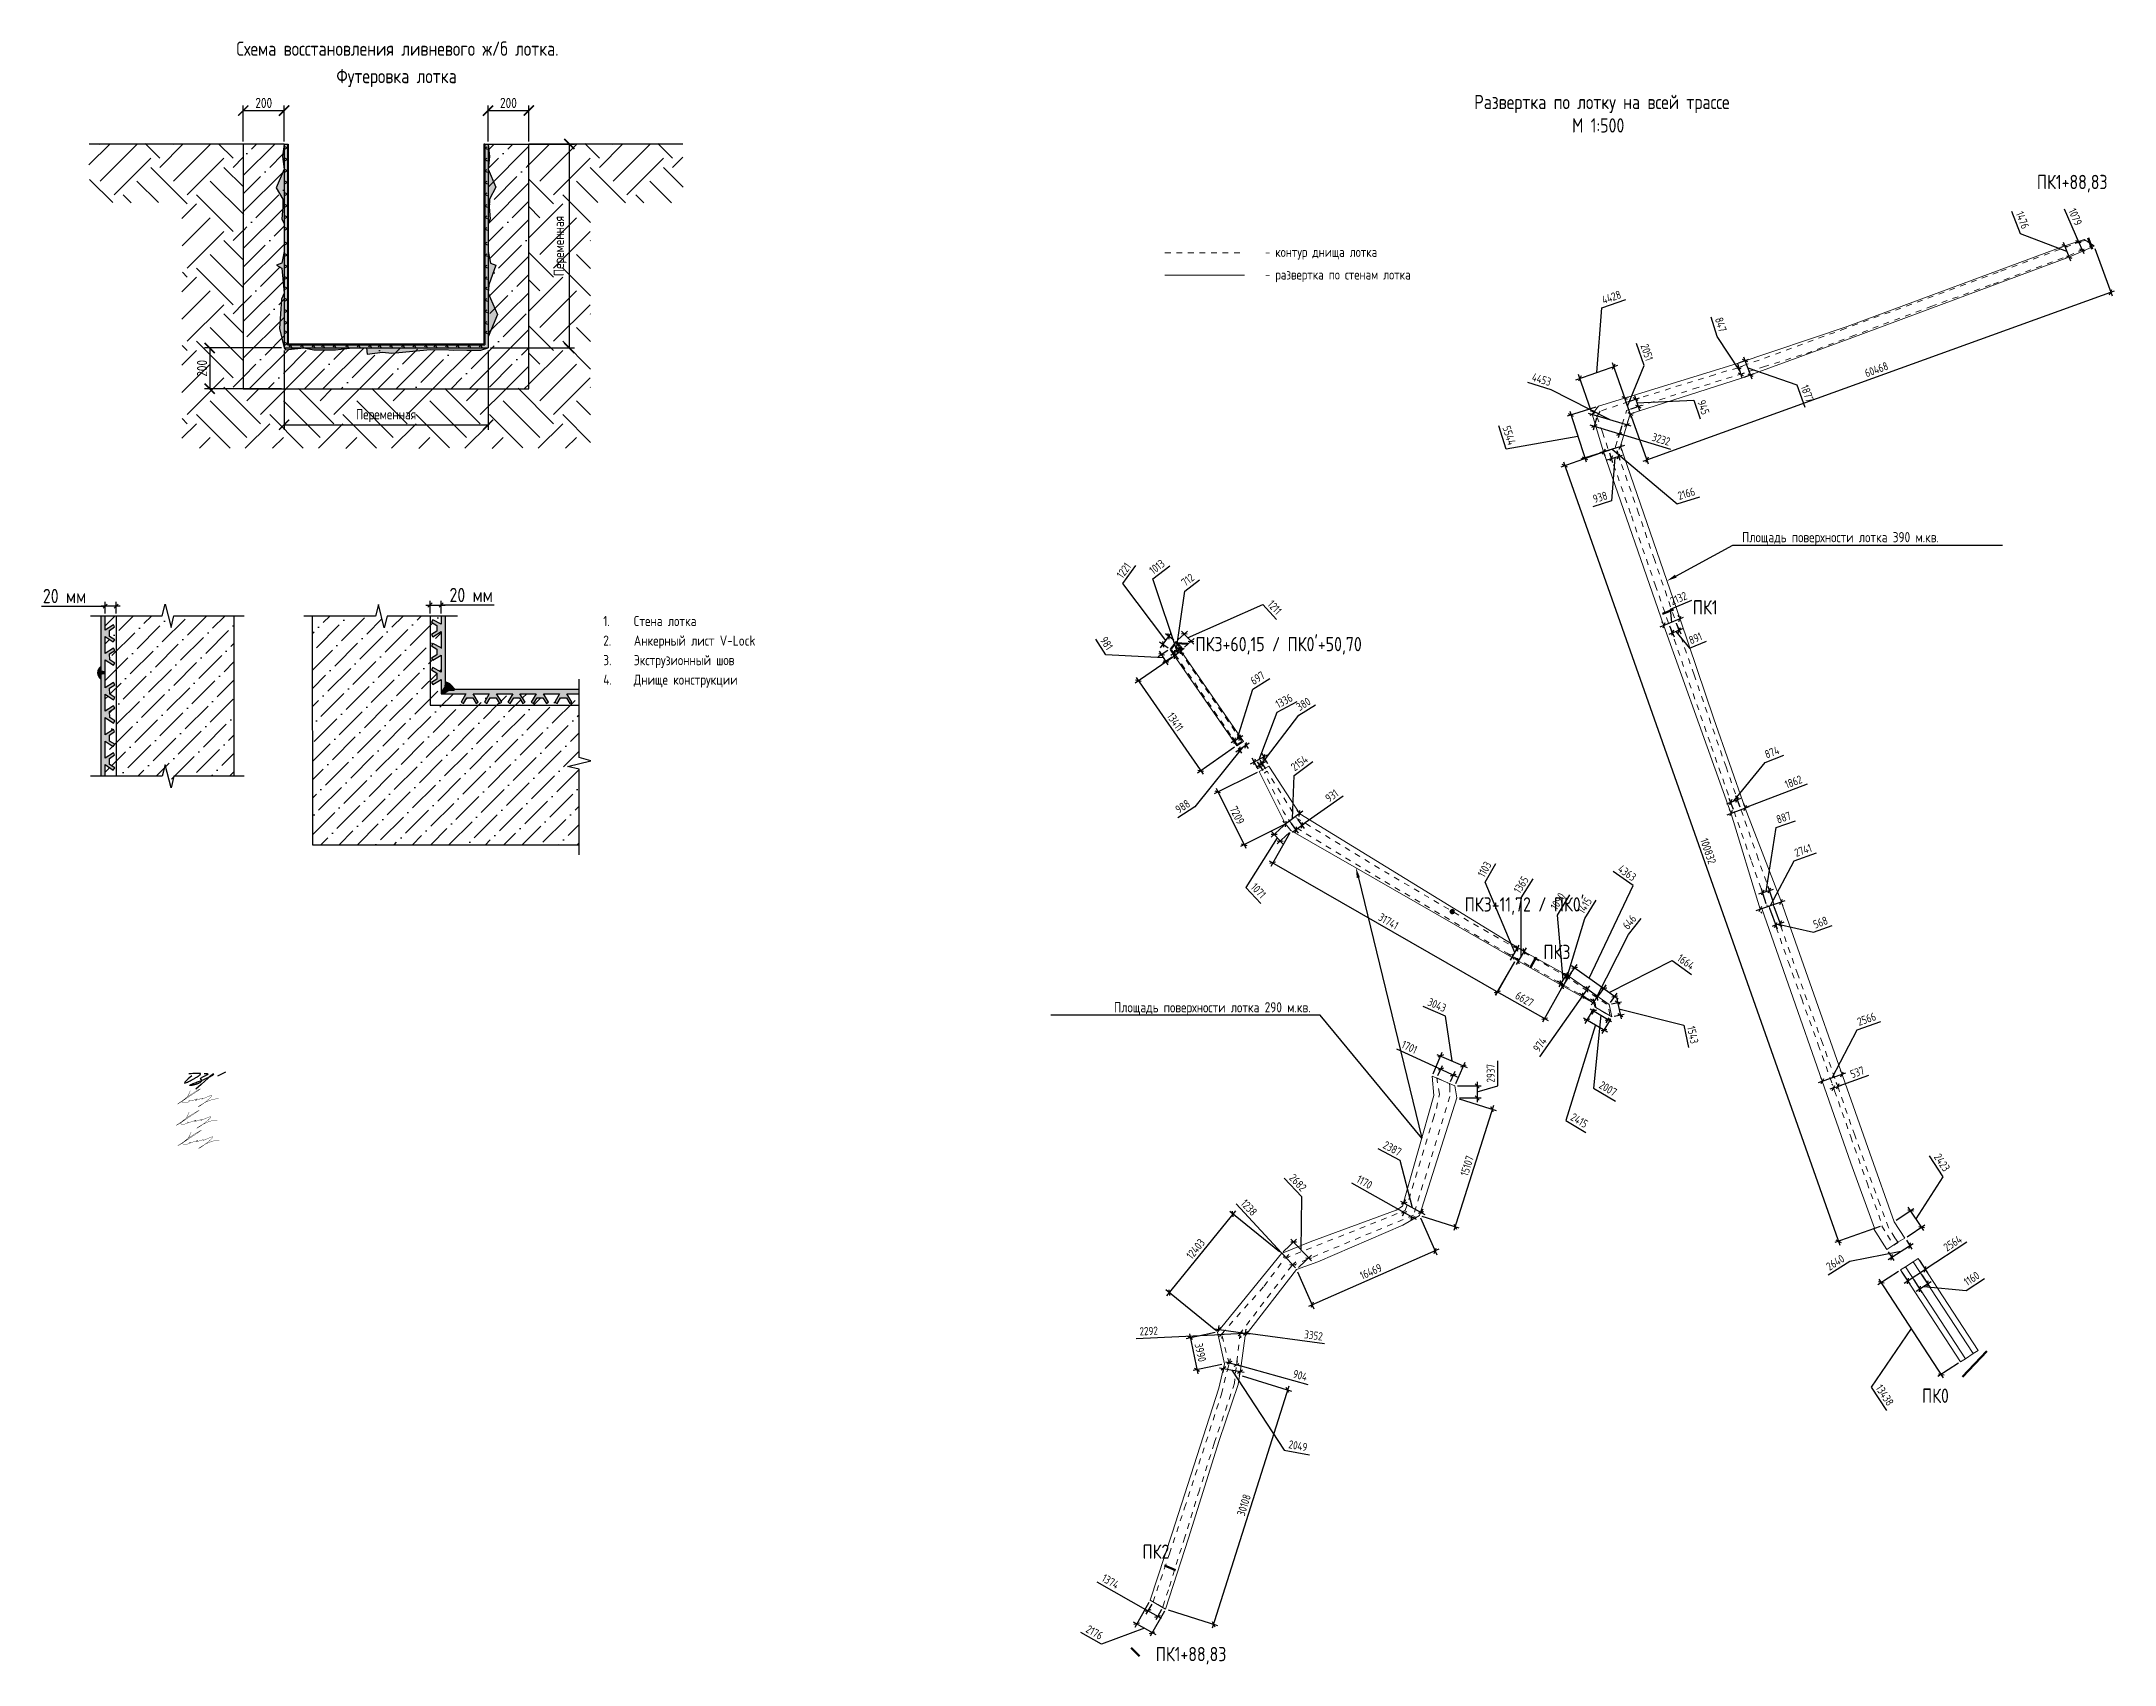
# Model space of a CAD drawing. Header units: millimetres. Extents: x 23457745 to 25202521, y 22218467 to 22861220.
# Drawn here: x 24425403 to 24679555, y 22498161 to 22697183 of the extents above; entities that cross this region are included whole.
import ezdxf
from ezdxf import colors
from ezdxf.entities.mleader import LeaderData, LeaderLine
from ezdxf.math import Vec2, Vec3

# ---------------------------------------------------------------- set-up
doc = ezdxf.new("R2010")
doc.units = ezdxf.units.MM
doc.linetypes.add('Штриховая', pattern=[2822.222233, 1411.111116, -1411.111116])
for name, color, linetype, lineweight in [('Text blocks_Ном._пера__28', 7, 'Continuous', 13), ('Пикеты', 1, 'Continuous', 60), ('подпись', 7, 'Continuous', 25)]:
    doc.layers.add(name, color=color, linetype=linetype, lineweight=lineweight)
doc.layers.add('Выноски', color=7, linetype='Continuous')
doc.layers.add('ШРИФТЫ', color=7, linetype='Continuous')
doc.styles.add('GOST 2.304', font='GOST_type.ttf')
doc.styles.get("Standard").update_dxf_attribs({"font": 'arial.ttf'})
doc.dimstyles.new('ISO-25', dxfattribs={"dimtxt": 2.5, "dimasz": 2.5, "dimexe": 1.25, "dimexo": 0.625, "dimtad": 1, "dimtxsty": 'Standard', "dimcen": 2.5, "dimadec": 0, "dimazin": 0, "dimtfac": 1, "dimtmove": 0, "dimatfit": 3, "dimfxl": 1, "dimarcsym": 0})
doc.dimstyles.new('SPDS', dxfattribs={"dimscale": 100, "dimtxt": 2, "dimasz": 1, "dimexe": 1, "dimexo": 0.625, "dimgap": 0.7, "dimtad": 1, "dimdec": 0, "dimrnd": 0.001, "dimtxsty": 'GOST 2.304', "dimblk": 'OBLIQUE', "dimcen": 1.5, "dimdle": 1, "dimadec": 0, "dimazin": 2, "dimtfac": 0.75, "dimtdec": 0, "dimtmove": 1, "dimatfit": 3, "dimldrblk": 'OBLIQUE', "dimfxl": 1.25, "dimtolj": 1, "dimarcsym": 0})
pattern_1 = [(45, (-582532234.47, -538982768.65), (-112.253201513, 112.253201513), []), (45, (-582532122.21, -538982768.65), (-112.253201513, 112.253201513), [198.4375, -39.6875, 0, -39.6875])]

msp = doc.modelspace()

# ---------------------------------------------------------------- texts
at = {"layer": 'Text blocks_Ном._пера__28', "style": 'GOST 2.304'}
for s, height, p in [('Развертка по лотку на всей трассе ', 1750, (24601060.815, 22688885.368)), ('М 1:500', 1750, (24613049.331, 22686011.957)), ('- контур днища лотка', 1200, (24575393.864, 22670763.519)), ('- развертка по стенам лотка', 1200, (24575393.864, 22667989.675))]:
    msp.add_text(s, height=height, dxfattribs=at).set_placement(p)
at = {"layer": 'Пикеты', "style": 'GOST 2.304'}
for s, p in [('ПК1+88,83', (24670033.077, 22679076.648, -228747)), ('ПК1', (24627852.101, 22626915.421, -344094)), ("ПК3+60,15 / ПК0'+50,70 ", (24566878.735, 22622410.162, -228747)), ("ПК3+11,72 / ПК0'", (24599878.832, 22590492.932, -228747)), ('ПК3', (24609527.163, 22584663.89, -228747)), ('ПК0', (24655949.971, 22530248.443, -101739)), ('ПК2', (24560382.385, 22511134.166, -228747)), ('ПК1+88,83', (24562005.339, 22498569.234, -228747))]:
    msp.add_text(s, height=1750, dxfattribs=at).set_placement(p)
at = {"layer": 'ШРИФТЫ', "lineweight": 30, "ltscale": 100, "attachment_point": 1, "line_spacing_factor": 1.15, "style": 'GOST 2.304'}
for s, insert, char_height in [('\\pi8838.7,l7000,t21089;Схема восстановления ливневого ж/б лотка.\\P\\pi21101,t33351;Футеровка лотка', (24433462.295, 22697171.022), 1750), ('\\pi-3750,l5000,t5000;1.^IСтена лотка\\P2.^IАнкерный лист V-Lock\\P3.^IЭкструзионный шов\\P4.^IДнище конструкции', (24493025.249, 22626740.235), 1250)]:
    msp.add_mtext_dynamic_manual_height_columns(s, width=70431.32087, gutter_width=1250, heights=[24133.913], dxfattribs=dict(at, insert=insert, char_height=char_height))

# ---------------------------------------------------------------- blocks, each defined once
blk = doc.blocks.new('_ArchTick')
at = {"color": 0, "linetype": 'ByBlock', "const_width": 0.15}
blk.add_lwpolyline([(-0.5, -0.5), (0.5, 0.5)], dxfattribs=at)
blk = doc.blocks.new('*D66')
at = {"color": 0, "lineweight": -2, "transparency": 16777216}
for p, q in [((24480462, 22684599), (24490747, 22684599)), ((24490122, 22659599), (24490122, 22684599)), ((24480462, 22659599), (24490747, 22659599))]:
    blk.add_line(p, q, dxfattribs=at)
at = {"layer": 'Defpoints', "color": 0, "lineweight": 30, "transparency": 16777216}
for p in [(24480150, 22684599), (24490122, 22684599), (24480150, 22659599)]:
    blk.add_point(p, dxfattribs=at)
at = {"color": 0, "lineweight": -2, "transparency": 16777216, "xscale": 1250, "yscale": 1250, "zscale": 1250}
for p, rotation in [((24490122, 22684599), 90), ((24490122, 22659599), 270)]:
    blk.add_blockref('_ArchTick', p, dxfattribs=dict(at, rotation=rotation))
at = {"color": 0, "transparency": 16777216, "insert": (24489005, 22672099), "char_height": 1250, "attachment_point": 5, "rotation": 90, "style": 'GOST 2.304'}
blk.add_mtext('Переменная', dxfattribs=at)
blk = doc.blocks.new('*D67')
at = {"color": 0, "lineweight": -2, "transparency": 16777216}
for p, q in [((24455150, 22659287), (24455150, 22649553)), ((24480150, 22659287), (24480150, 22649553)), ((24455150, 22650178), (24480150, 22650178))]:
    blk.add_line(p, q, dxfattribs=at)
at = {"layer": 'Defpoints', "color": 0, "lineweight": 30, "transparency": 16777216}
for p in [(24455150, 22659599), (24480150, 22659599), (24480150, 22650178)]:
    blk.add_point(p, dxfattribs=at)
at = {"color": 0, "lineweight": -2, "transparency": 16777216, "xscale": 1250, "yscale": 1250, "zscale": 1250, "rotation": 180}
blk.add_blockref('_ArchTick', (24455150, 22650178), dxfattribs=at)
at = {"color": 0, "lineweight": -2, "transparency": 16777216, "xscale": 1250, "yscale": 1250, "zscale": 1250}
blk.add_blockref('_ArchTick', (24480150, 22650178), dxfattribs=at)
at = {"color": 0, "transparency": 16777216, "insert": (24467650, 22651295), "char_height": 1250, "attachment_point": 5, "style": 'GOST 2.304'}
blk.add_mtext('Переменная', dxfattribs=at)
blk = doc.blocks.new('*D68')
at = {"color": 0, "lineweight": -2, "transparency": 16777216}
for p, q in [((24450150, 22684912), (24450150, 22689331)), ((24450150, 22688706), (24455150, 22688706)), ((24455150, 22684912), (24455150, 22689331))]:
    blk.add_line(p, q, dxfattribs=at)
at = {"layer": 'Defpoints', "color": 0, "lineweight": 30, "transparency": 16777216}
for p in [(24455150, 22688706), (24450150, 22684599), (24455150, 22684599)]:
    blk.add_point(p, dxfattribs=at)
at = {"color": 0, "lineweight": -2, "transparency": 16777216, "xscale": 1250, "yscale": 1250, "zscale": 1250, "rotation": 180}
blk.add_blockref('_ArchTick', (24450150, 22688706), dxfattribs=at)
at = {"color": 0, "lineweight": -2, "transparency": 16777216, "xscale": 1250, "yscale": 1250, "zscale": 1250}
blk.add_blockref('_ArchTick', (24455150, 22688706), dxfattribs=at)
at = {"color": 0, "transparency": 16777216, "insert": (24452650, 22689644), "char_height": 1250, "attachment_point": 5, "style": 'GOST 2.304'}
blk.add_mtext('200', dxfattribs=at)
blk = doc.blocks.new('*D69')
at = {"color": 0, "lineweight": -2, "transparency": 16777216}
for p, q in [((24480150, 22684912), (24480150, 22689331)), ((24480150, 22688706), (24485150, 22688706)), ((24485150, 22684912), (24485150, 22689331))]:
    blk.add_line(p, q, dxfattribs=at)
at = {"layer": 'Defpoints', "color": 0, "lineweight": 30, "transparency": 16777216}
for p in [(24485150, 22688706), (24480150, 22684599), (24485150, 22684599)]:
    blk.add_point(p, dxfattribs=at)
at = {"color": 0, "lineweight": -2, "transparency": 16777216, "xscale": 1250, "yscale": 1250, "zscale": 1250, "rotation": 180}
blk.add_blockref('_ArchTick', (24480150, 22688706), dxfattribs=at)
at = {"color": 0, "lineweight": -2, "transparency": 16777216, "xscale": 1250, "yscale": 1250, "zscale": 1250}
blk.add_blockref('_ArchTick', (24485150, 22688706), dxfattribs=at)
at = {"color": 0, "transparency": 16777216, "insert": (24482650, 22689644), "char_height": 1250, "attachment_point": 5, "style": 'GOST 2.304'}
blk.add_mtext('200', dxfattribs=at)
blk = doc.blocks.new('*D70')
at = {"color": 0, "lineweight": -2, "transparency": 16777216}
for p, q in [((24454837, 22659599), (24445403, 22659599)), ((24446028, 22659599), (24446028, 22654599)), ((24454837, 22654599), (24445403, 22654599))]:
    blk.add_line(p, q, dxfattribs=at)
at = {"layer": 'Defpoints', "color": 0, "lineweight": 30, "transparency": 16777216}
for p in [(24455150, 22659599), (24446028, 22654599), (24455150, 22654599)]:
    blk.add_point(p, dxfattribs=at)
at = {"color": 0, "lineweight": -2, "transparency": 16777216, "xscale": 1250, "yscale": 1250, "zscale": 1250}
for p, rotation in [((24446028, 22659599), 90), ((24446028, 22654599), 270)]:
    blk.add_blockref('_ArchTick', p, dxfattribs=dict(at, rotation=rotation))
at = {"color": 0, "transparency": 16777216, "insert": (24445089, 22657099), "char_height": 1250, "attachment_point": 5, "rotation": 90, "style": 'GOST 2.304'}
blk.add_mtext('200', dxfattribs=at)
blk = doc.blocks.new('рпва')
h = blk.add_hatch()
h.set_pattern_fill('ANSI36', color=256, scale=100)
h.set_pattern_definition([(45, (-24322935.72, -22450183), (168.3798023, 617.3926083), [793.75, -158.75, 0, -158.75])])
h.paths.add_polyline_path([(-1390, -67), (-1428, -123), (-1628, 11), (-1628, -407), (-1425, -277), (-1395, -329), (-1525, -415), (-1518, -561), (-1390, -641), (-1428, -697), (-1628, -563), (-1628, -981), (-1428, -853), (-1398, -905), (-1528, -992), (-1521, -1137), (-1394, -1217), (-1431, -1273), (-1632, -1139), (-1632, -1557), (-1428, -1427), (-1398, -1479), (-1528, -1565), (-1521, -1710), (-1394, -1791), (-1431, -1847), (-1632, -1713), (-1632, -1998), (-229, -1998), (-159, -1717), (-16, -2284), (57, -1998), (1525, -1998), (1525, 1930), (57, 1930), (-16, 1644), (-159, 2216), (-229, 1930), (-1632, 1930), (-1632, 1583), (-1428, 1713), (-1398, 1661), (-1528, 1575), (-1521, 1430), (-1394, 1349), (-1431, 1293), (-1628, 1425), (-1628, 1009), (-1425, 1139), (-1395, 1087), (-1525, 1001), (-1518, 856), (-1390, 776), (-1428, 720), (-1632, 856), (-1628, 167), (-1425, 297), (-1395, 245), (-1525, 158), (-1518, 13)])
h.paths.add_polyline_path([(125, 708, -1), (125, 728, -1)], flags=16)
h.paths.add_polyline_path([(443, 631), (768, 631), (768, 1156), (443, 1156)], flags=24)
at = {"lineweight": 30}
h = blk.add_hatch(color=140, dxfattribs=at)
h.dxf.hatch_style = 1
h.paths.add_polyline_path([(-1632, 856), (-1428, 720), (-1390, 776), (-1518, 856), (-1525, 1001), (-1395, 1087), (-1425, 1139), (-1628, 1009), (-1628, 1425), (-1431, 1293), (-1394, 1349), (-1521, 1430), (-1528, 1575), (-1398, 1661), (-1428, 1713), (-1632, 1583), (-1632, 1930), (-1740, 1930), (-1740, 1264, -1), (-1740, 1244), (-1740, 579), (-1686, 565), (-1630, 564)])
h.paths.add_polyline_path([(-1740, -1998), (-1632, -1998), (-1632, -1713), (-1431, -1847), (-1394, -1791), (-1521, -1710), (-1528, -1565), (-1398, -1479), (-1428, -1427), (-1632, -1557), (-1632, -1139), (-1431, -1273), (-1394, -1217), (-1521, -1137), (-1528, -992), (-1398, -905), (-1428, -853), (-1628, -981), (-1628, -563), (-1428, -697), (-1390, -641), (-1518, -561), (-1525, -415), (-1395, -329), (-1425, -277), (-1628, -407), (-1628, 11), (-1428, -123), (-1390, -67), (-1518, 13), (-1525, 158), (-1395, 245), (-1425, 297), (-1628, 167), (-1630, 510), (-1686, 509), (-1740, 496)])
h = blk.add_hatch(color=256, dxfattribs=at)
h.dxf.hatch_style = 1
h.paths.add_polyline_path([(-1740, 690, 0.512358), (-1740, 385)])
h.paths.add_polyline_path([(-1740, 579), (-1740, 496), (-1686, 509), (-1630, 510), (-1630, 564), (-1686, 565)])
for p, q in [((-1632, 1583), (-1632, 1930)), ((-1428, 1713), (-1632, 1583)), ((-1528, 1575), (-1398, 1661)), ((-1521, 1430), (-1528, 1575)), ((-1398, 1661), (-1428, 1713)), ((-1628, 1009), (-1628, 1425)), ((-1628, 1425), (-1431, 1293)), ((-1425, 1139), (-1628, 1009)), ((-1525, 1001), (-1395, 1087)), ((-1394, 1349), (-1521, 1430)), ((-1431, 1293), (-1394, 1349)), ((-1395, 1087), (-1425, 1139)), ((-1628, 167), (-1632, 856)), ((-1632, 856), (-1428, 720)), ((-1518, 856), (-1525, 1001)), ((-1390, 776), (-1518, 856)), ((-1428, 720), (-1390, 776)), ((-1425, 297), (-1628, 167)), ((-1628, -407), (-1628, 13)), ((-1628, 11), (-1428, -123)), ((-1525, 158), (-1395, 245)), ((-1518, 13), (-1525, 158)), ((-1390, -67), (-1518, 13)), ((-1395, 245), (-1425, 297)), ((-1425, -277), (-1628, -407)), ((-1525, -415), (-1395, -329)), ((-1518, -561), (-1525, -415)), ((-1428, -123), (-1390, -67)), ((-1395, -329), (-1425, -277)), ((-1428, -853), (-1632, -983)), ((-1628, -981), (-1628, -561)), ((-1628, -563), (-1428, -697)), ((-1528, -992), (-1398, -905)), ((-1521, -1137), (-1528, -992)), ((-1390, -641), (-1518, -561)), ((-1428, -697), (-1390, -641)), ((-1398, -905), (-1428, -853)), ((-1632, -1557), (-1632, -1137)), ((-1632, -1139), (-1431, -1273)), ((-1428, -1427), (-1632, -1557)), ((-1528, -1565), (-1398, -1479)), ((-1394, -1217), (-1521, -1137)), ((-1431, -1273), (-1394, -1217)), ((-1398, -1479), (-1428, -1427)), ((-1632, -1713), (-1431, -1847)), ((-1521, -1710), (-1528, -1565)), ((-1394, -1791), (-1521, -1710)), ((-1431, -1847), (-1394, -1791))]:
    blk.add_line(p, q)
for p, q in [((-1686, 565), (-1740, 579)), ((-1686, 509), (-1740, 496)), ((-1630, 564), (-1686, 565)), ((-1630, 510), (-1686, 509))]:
    blk.add_line(p, q, dxfattribs=at)
for points in [[(-1991, 1930), (-229, 1930), (-159, 2216), (-16, 1644), (57, 1930), (1777, 1930)], [(-1740, 1930), (-1740, -1998)], [(1525, 1930), (1525, -1998)], [(1777, -1998), (57, -1998), (-16, -2284), (-159, -1717), (-229, -1998), (-1991, -1998)]]:
    blk.add_lwpolyline(points, dxfattribs=at)
blk.add_lwpolyline([(-1632, -1998), (-1632, -1713)])
blk.add_arc((-1630, 537), 188, 125.7426, 234.2574, dxfattribs=at)
blk = doc.blocks.new('рвыа')
h = blk.add_hatch()
h.set_pattern_fill('ANSI36', color=256, scale=100)
h.set_pattern_definition([(45, (-24323702.87, -22435564.26), (168.3798023, 617.3926083), [793.75, -158.75, 0, -158.75])])
h.paths.add_polyline_path([(711, 1256), (711, 1607), (507, 1481), (472, 1533), (607, 1615), (607, 1758), (472, 1840), (507, 1897), (711, 1784), (711, 2200), (507, 2075), (472, 2126), (607, 2209), (607, 2352), (472, 2434), (507, 2490), (711, 2378), (711, 2780), (507, 2655), (472, 2707), (607, 2789), (607, 2932), (472, 3014), (507, 3070), (711, 2958), (711, 3161), (-615, 3161), (-684, 2876), (-827, 3447), (-896, 3161), (-2447, 3161), (-2443, -2447), (4093, -2447), (4093, -598), (3807, -529), (4379, -386), (4093, -312), (4093, 1256), (3794, 1256), (3920, 1051), (3865, 1018), (3783, 1152), (3640, 1152), (3554, 1014), (3497, 1051), (3616, 1256), (3220, 1256), (3345, 1051), (3291, 1018), (3209, 1152), (3066, 1152), (2979, 1014), (2922, 1051), (3042, 1256), (2645, 1256), (2771, 1051), (2717, 1018), (2635, 1152), (2492, 1152), (2405, 1014), (2348, 1051), (2468, 1256), (2071, 1256), (2197, 1051), (2143, 1018), (2060, 1152), (1917, 1152), (1831, 1014), (1774, 1051), (1893, 1256), (1497, 1256), (1622, 1051), (1568, 1018), (1486, 1152), (1343, 1152), (1256, 1014), (1200, 1051), (1319, 1256)])
h.paths.add_polyline_path([(1960, -743), (1979, -748, -1)], flags=16)
h.paths.add_polyline_path([(2418, -856), (2819, -856), (2819, -331), (2418, -331)], flags=24)
at = {"lineweight": 30}
h = blk.add_hatch(color=140, dxfattribs=at)
h.dxf.hatch_style = 1
h.paths.add_polyline_path([(819, 3161), (711, 3161), (711, 2958), (507, 3070), (472, 3014), (607, 2932), (607, 2789), (472, 2707), (507, 2655), (711, 2780), (711, 2378), (507, 2490), (472, 2434), (607, 2352), (607, 2209), (472, 2126), (507, 2075), (711, 2200), (711, 1784), (507, 1897), (472, 1840), (607, 1758), (607, 1615), (472, 1533), (507, 1481), (711, 1607), (711, 1302), (805, 1421), (807, 1530), (819, 1543), (819, 2534, -0.190059), (812, 2532, -1), (812, 2552, -0.190059), (819, 2549)])
h.paths.add_polyline_path([(4093, 1360), (1043, 1360), (1034, 1346), (901, 1346), (765, 1256), (1319, 1256), (1200, 1051), (1256, 1014), (1343, 1152), (1486, 1152), (1568, 1018), (1622, 1051), (1497, 1256), (1893, 1256), (1774, 1051), (1831, 1014), (1917, 1152), (2060, 1152), (2143, 1018), (2197, 1051), (2071, 1256), (2468, 1256), (2348, 1051), (2405, 1014), (2492, 1152), (2635, 1152), (2717, 1018), (2771, 1051), (2645, 1256), (3042, 1256), (2922, 1051), (2979, 1014), (3066, 1152), (3209, 1152), (3291, 1018), (3345, 1051), (3220, 1256), (3616, 1256), (3497, 1051), (3554, 1014), (3640, 1152), (3783, 1152), (3865, 1018), (3920, 1051), (3794, 1256), (4093, 1256)])
h = blk.add_hatch(color=256, dxfattribs=at)
h.dxf.hatch_style = 1
h.paths.add_polyline_path([(901, 1346), (1034, 1346), (1043, 1360), (819, 1360), (819, 1542), (818, 1542), (807, 1530), (805, 1421), (711, 1302), (711, 1256), (765, 1256)])
h.paths.add_polyline_path([(969, 1454), (947, 1478), (922, 1498), (888, 1517), (833, 1539), (819, 1542), (819, 1360), (1043, 1360), (1040, 1374)], flags=17)
for points in [[(1109, 3161), (-615, 3161), (-684, 2876), (-827, 3447), (-896, 3161), (-2659, 3161)], [(-2447, 3161), (-2443, -2447), (4093, -2447)], [(4093, 1360), (819, 1360), (819, 3161)], [(4093, -2694), (4093, -598), (3807, -529), (4379, -386), (4093, -312), (4093, 1611)]]:
    blk.add_lwpolyline(points, dxfattribs=at)
for points in [[(711, 3161), (711, 2958), (507, 3070), (472, 3014), (607, 2932), (607, 2789), (472, 2707), (507, 2655), (711, 2780), (711, 2365)], [(711, 2378), (507, 2490), (472, 2434), (607, 2352), (607, 2209), (472, 2126), (507, 2075), (711, 2200), (711, 1784)], [(711, 1784), (507, 1897), (472, 1840), (607, 1758), (607, 1615), (472, 1533), (507, 1481), (711, 1607), (711, 1256), (1319, 1256), (1200, 1051), (1256, 1014), (1343, 1152), (1486, 1152), (1568, 1018), (1622, 1051), (1497, 1256), (1893, 1256)], [(765, 1256), (901, 1346), (1034, 1346), (1043, 1360), (1040, 1374), (969, 1454), (947, 1478), (922, 1498), (888, 1517), (833, 1539), (818, 1542), (807, 1530), (805, 1421), (711, 1302)], [(1893, 1256), (1774, 1051), (1831, 1014), (1917, 1152), (2060, 1152), (2143, 1018), (2197, 1051), (2071, 1256), (2468, 1256)], [(2468, 1256), (2348, 1051), (2405, 1014), (2492, 1152), (2635, 1152), (2717, 1018), (2771, 1051), (2645, 1256), (3042, 1256)], [(3042, 1256), (2922, 1051), (2979, 1014), (3066, 1152), (3209, 1152), (3291, 1018), (3345, 1051), (3220, 1256), (3616, 1256)], [(3616, 1256), (3497, 1051), (3554, 1014), (3640, 1152), (3783, 1152), (3865, 1018), (3920, 1051), (3794, 1256), (4093, 1256)]]:
    blk.add_lwpolyline(points)
blk = doc.blocks.new('_Oblique')
at = {"color": 0, "linetype": 'ByBlock', "lineweight": -2}
blk.add_line((-0.5, -0.5), (0.5, 0.5), dxfattribs=at)
blk = doc.blocks.new('*D116')
at = {"color": 0, "lineweight": -2, "transparency": 16777216}
for p, q in [((24472538, 22628080), (24474897, 22628080)), ((24473038, 22627041), (24473038, 22628580)), ((24474397, 22627041), (24474397, 22628580)), ((24480916, 22628080), (24474397, 22628080))]:
    blk.add_line(p, q, dxfattribs=at)
at = {"layer": 'Defpoints', "color": 0, "lineweight": 30, "transparency": 16777216}
for p in [(24474397, 22628080), (24473038, 22626729), (24474397, 22626729)]:
    blk.add_point(p, dxfattribs=at)
at = {"color": 0, "lineweight": -2, "transparency": 16777216, "xscale": 500.0000000000001, "yscale": 500.0000000000001, "zscale": 500.0000000000001, "rotation": 180}
blk.add_blockref('_Oblique', (24473038, 22628080), dxfattribs=at)
at = {"color": 0, "lineweight": -2, "transparency": 16777216, "xscale": 500.0000000000001, "yscale": 500.0000000000001, "zscale": 500.0000000000001}
blk.add_blockref('_Oblique', (24474397, 22628080), dxfattribs=at)
at = {"color": 0, "transparency": 16777216, "insert": (24478084, 22629307), "char_height": 1750, "attachment_point": 5, "style": 'GOST 2.304'}
blk.add_mtext('\\A1;20 мм', dxfattribs=at)
blk = doc.blocks.new('*D117')
at = {"color": 0, "lineweight": -2, "transparency": 16777216}
for p, q in [((24425403, 22627951), (24433207, 22627951)), ((24435067, 22627951), (24432707, 22627951)), ((24433207, 22627045), (24433207, 22628451)), ((24434567, 22627045), (24434567, 22628451))]:
    blk.add_line(p, q, dxfattribs=at)
at = {"layer": 'Defpoints', "color": 0, "lineweight": 30, "transparency": 16777216}
for p in [(24433207, 22627951), (24433207, 22626733), (24434567, 22626733)]:
    blk.add_point(p, dxfattribs=at)
at = {"color": 0, "lineweight": -2, "transparency": 16777216, "xscale": 500.0000000000001, "yscale": 500.0000000000001, "zscale": 500.0000000000001, "rotation": 180}
blk.add_blockref('_Oblique', (24433207, 22627951), dxfattribs=at)
at = {"color": 0, "lineweight": -2, "transparency": 16777216, "xscale": 500.0000000000001, "yscale": 500.0000000000001, "zscale": 500.0000000000001}
blk.add_blockref('_Oblique', (24434567, 22627951), dxfattribs=at)
at = {"color": 0, "transparency": 16777216, "insert": (24428235, 22629177), "char_height": 1750, "attachment_point": 5, "style": 'GOST 2.304'}
blk.add_mtext('\\A1;20 мм', dxfattribs=at)
blk = doc.blocks.new('Косов')
at = {"layer": 'подпись', "color": 5, "lineweight": 30, "const_width": 0.0751}
blk.add_lwpolyline([(0, 0), (-0.07, -0.19), (-0.14, -0.36), (-0.2, -0.51), (-0.26, -0.65), (-0.31, -0.77), (-0.36, -0.87), (-0.41, -0.97), (-0.46, -1.07), (-0.51, -1.16), (-0.56, -1.26), (-0.62, -1.35), (-0.69, -1.44), (-0.76, -1.54), (-0.85, -1.64), (-0.96, -1.74), (-1.09, -1.84), (-1.23, -1.95), (-1.39, -2.06), (-1.57, -2.18), (-1.75, -2.3), (-1.94, -2.42), (-2.13, -2.54), (-2.32, -2.66), (-2.5, -2.78), (-2.67, -2.89), (-2.82, -2.99), (-2.91, -3.07), (-2.94, -3.1), (-2.89, -3.08), (-2.73, -2.99), (-2.46, -2.82), (-2.05, -2.56), (-1.49, -2.2), (-0.83, -1.77), (-0.12, -1.3), (0.58, -0.83), (1.23, -0.4), (1.76, -0.03), (2.13, 0.23), (2.28, 0.36), (2.17, 0.32), (1.85, 0.15), (1.36, -0.14), (0.77, -0.5), (0.14, -0.91), (-0.49, -1.33), (-1.05, -1.73), (-1.5, -2.08), (-1.78, -2.36), (-1.91, -2.57), (-1.92, -2.71), (-1.83, -2.8), (-1.67, -2.85), (-1.46, -2.86), (-1.24, -2.84), (-1.02, -2.81), (-0.84, -2.77), (-0.68, -2.72), (-0.56, -2.67), (-0.46, -2.61), (-0.38, -2.56), (-0.33, -2.5), (-0.29, -2.46), (-0.26, -2.42), (-0.24, -2.38), (-0.23, -2.36), (-0.23, -2.35), (-0.23, -2.34), (-0.24, -2.34), (-0.24, -2.35), (-0.24, -2.36), (-0.25, -2.39), (-0.24, -2.42), (-0.24, -2.46), (-0.23, -2.49), (-0.22, -2.53), (-0.21, -2.56), (-0.2, -2.58), (-0.2, -2.59), (-0.2, -2.59), (-0.2, -2.57), (-0.21, -2.53), (-0.23, -2.49), (-0.24, -2.45), (-0.26, -2.4), (-0.27, -2.36), (-0.29, -2.33), (-0.29, -2.31), (-0.3, -2.31), (-0.29, -2.32), (-0.27, -2.34), (-0.23, -2.36), (-0.17, -2.38), (-0.08, -2.39), (0.03, -2.39), (0.18, -2.36), (0.37, -2.32), (0.58, -2.25), (0.8, -2.18), (1.01, -2.1), (1.21, -2.03), (1.38, -1.97), (1.51, -1.93), (1.58, -1.91), (1.58, -1.93), (1.53, -1.97), (1.45, -2.03), (1.36, -2.09), (1.27, -2.16), (1.21, -2.21), (1.18, -2.25), (1.23, -2.25), (1.34, -2.22), (1.52, -2.17), (1.74, -2.09), (1.98, -2.01), (2.23, -1.93), (2.45, -1.85), (2.64, -1.79), (2.77, -1.76), (2.83, -1.77), (2.83, -1.8), (2.8, -1.84), (2.75, -1.89), (2.71, -1.93), (2.7, -1.96), (2.73, -1.96), (2.83, -1.93), (3.02, -1.85), (3.27, -1.74), (3.56, -1.61), (3.88, -1.47), (4.2, -1.34), (4.49, -1.22), (4.73, -1.14), (4.9, -1.11), (4.99, -1.13), (4.99, -1.2), (4.93, -1.31), (4.8, -1.46), (4.63, -1.64), (4.41, -1.84), (4.17, -2.05), (3.92, -2.27), (3.65, -2.48), (3.39, -2.69), (3.13, -2.89), (2.88, -3.07), (2.64, -3.24), (2.43, -3.39), (2.23, -3.52), (2.07, -3.62), (1.94, -3.7), (1.84, -3.75), (1.79, -3.76), (1.79, -3.74), (1.85, -3.69), (1.97, -3.6), (2.16, -3.47), (2.42, -3.31), (2.75, -3.1), (3.16, -2.87), (3.62, -2.63), (4.14, -2.4), (4.7, -2.19), (5.28, -2.03), (5.89, -1.92), (6.5, -1.88)], dxfattribs=at)
blk = doc.blocks.new('Драничников')
at = {"layer": 'подпись', "color": 5, "lineweight": 30}
for points in [[(1.86, 1.95), (0.94, 1.14), (0.35, 0.58), (0.02, 0.22), (-0.09, 0.03), (-0.03, -0.03), (0.15, 0.02), (0.41, 0.12), (0.7, 0.26), (0.97, 0.39), (1.23, 0.51), (1.47, 0.63), (1.69, 0.74), (1.89, 0.84), (2.08, 0.94), (2.27, 1.04), (2.44, 1.13), (2.6, 1.22), (2.76, 1.31), (2.9, 1.39), (3.04, 1.48), (3.17, 1.56), (3.3, 1.64), (3.42, 1.71), (3.53, 1.78), (3.63, 1.86), (3.73, 1.92), (3.82, 1.99), (3.9, 2.05), (3.98, 2.11), (4.04, 2.17), (4.1, 2.22), (4.15, 2.26), (4.18, 2.3), (4.21, 2.34), (4.23, 2.37), (4.24, 2.4), (4.25, 2.42), (4.25, 2.45), (4.26, 2.47), (4.26, 2.49), (4.26, 2.51), (4.26, 2.53), (4.25, 2.55), (4.25, 2.56), (4.24, 2.58), (4.23, 2.59), (4.22, 2.6), (4.2, 2.61), (4.18, 2.62), (4.14, 2.62), (4.1, 2.63), (4.05, 2.63), (3.99, 2.63), (3.91, 2.63), (3.82, 2.63), (3.7, 2.63), (3.57, 2.63), (3.4, 2.63), (3.19, 2.63), (2.92, 2.61), (2.59, 2.59), (2.18, 2.56), (1.68, 2.52), (1.07, 2.47)], [(5.3, 2.57), (5.53, 2.57), (5.71, 2.57), (5.85, 2.57), (5.97, 2.56), (6.05, 2.56), (6.12, 2.56), (6.17, 2.55), (6.2, 2.55), (6.23, 2.54), (6.25, 2.53), (6.26, 2.52), (6.27, 2.5), (6.28, 2.49), (6.28, 2.47), (6.28, 2.45), (6.28, 2.44), (6.28, 2.41), (6.28, 2.39), (6.26, 2.36), (6.24, 2.33), (6.2, 2.29), (6.13, 2.24), (6.04, 2.18), (5.92, 2.12), (5.77, 2.04), (5.6, 1.95), (5.4, 1.85), (5.2, 1.75), (5.01, 1.66), (4.82, 1.56), (4.65, 1.47), (4.5, 1.4), (4.39, 1.33), (4.31, 1.28), (4.26, 1.24), (4.23, 1.2), (4.22, 1.17), (4.23, 1.15), (4.24, 1.13), (4.26, 1.11), (4.29, 1.1), (4.31, 1.08), (4.34, 1.06), (4.36, 1.04), (4.39, 1.02), (4.41, 1), (4.44, 0.97), (4.46, 0.94), (4.49, 0.9), (4.51, 0.86), (4.52, 0.81), (4.53, 0.76), (4.54, 0.71), (4.54, 0.66), (4.53, 0.6), (4.51, 0.54), (4.48, 0.48), (4.45, 0.41), (4.4, 0.35), (4.34, 0.29), (4.26, 0.22), (4.18, 0.15), (4.08, 0.09), (3.97, 0.03), (3.85, -0.04), (3.72, -0.1), (3.57, -0.16), (3.42, -0.22), (3.27, -0.28), (3.11, -0.33), (2.96, -0.38), (2.81, -0.43), (2.66, -0.47), (2.52, -0.51), (2.39, -0.54), (2.26, -0.58), (2.15, -0.6), (2.04, -0.63), (1.94, -0.65), (1.85, -0.66), (1.77, -0.68), (1.69, -0.69), (1.63, -0.69), (1.58, -0.7), (1.53, -0.7), (1.49, -0.69), (1.46, -0.69), (1.43, -0.68), (1.41, -0.67), (1.39, -0.67), (1.38, -0.65), (1.38, -0.64), (1.38, -0.63), (1.38, -0.61), (1.39, -0.59), (1.41, -0.57), (1.42, -0.55), (1.45, -0.53), (1.49, -0.5), (1.55, -0.47), (1.63, -0.43), (1.73, -0.38), (1.87, -0.32), (2.05, -0.24), (2.26, -0.16), (2.51, -0.06), (2.79, 0.05), (3.08, 0.16), (3.38, 0.28), (3.68, 0.39), (3.98, 0.51), (4.26, 0.62), (4.53, 0.72), (4.77, 0.82), (4.99, 0.91), (5.2, 1), (5.39, 1.08), (5.57, 1.16), (5.74, 1.24), (5.9, 1.31), (6.06, 1.38), (6.2, 1.44), (6.35, 1.51), (6.48, 1.57), (6.61, 1.63), (6.74, 1.7), (6.86, 1.75), (6.97, 1.81), (7.08, 1.87), (7.19, 1.93), (7.28, 1.98), (7.38, 2.04), (7.46, 2.09), (7.54, 2.14), (7.62, 2.18), (7.68, 2.23), (7.74, 2.27), (7.79, 2.3), (7.83, 2.33), (7.86, 2.36), (7.88, 2.39), (7.89, 2.41), (7.9, 2.43), (7.89, 2.44), (7.88, 2.46), (7.86, 2.46), (7.83, 2.46), (7.79, 2.46), (7.75, 2.45), (7.7, 2.43), (7.64, 2.41), (7.57, 2.37), (7.5, 2.32), (7.37, 2.21), (7.15, 2.02), (6.78, 1.7), (6.24, 1.21), (5.46, 0.51), (4.41, -0.44), (3.03, -1.67)], [(8.98, 1.97), (11.17, 3.08)]]:
    blk.add_lwpolyline(points, dxfattribs=at)
blk = doc.blocks.new('*D128')
at = {"color": 0, "lineweight": -2, "transparency": 16777216}
for p, q in [((24561640, 22631283), (24563725, 22632884)), ((24564699, 22622140), (24561640, 22631283)), ((24565497, 22622754), (24563901, 22621527)), ((24565291, 22622201), (24565405, 22622053)), ((24564488, 22621584), (24564602, 22621435))]:
    blk.add_line(p, q, dxfattribs=at)
at = {"layer": 'Defpoints', "color": 0, "lineweight": 30, "transparency": 16777216}
for p in [(24565101, 22622449), (24564297, 22621832), (24564297, 22621832)]:
    blk.add_point(p, dxfattribs=at)
at = {"color": 0, "lineweight": -2, "transparency": 16777216, "xscale": 500.0000000000001, "yscale": 500.0000000000001, "zscale": 500.0000000000001}
for p, rotation in [((24564297, 22621832), 217.5292513975683), ((24565101, 22622449), 37.52925139756826)]:
    blk.add_blockref('_Oblique', p, dxfattribs=dict(at, rotation=rotation))
at = {"color": 0, "transparency": 16777216, "insert": (24562165, 22632758), "char_height": 1000, "attachment_point": 5, "rotation": 37.52925, "style": 'GOST 2.304'}
blk.add_mtext('\\A1;1013', dxfattribs=at)
blk = doc.blocks.new('*D124')
at = {"color": 0, "lineweight": -2, "transparency": 16777216}
for p, q in [((24564533, 22622405), (24565556, 22629797)), ((24565556, 22629797), (24567363, 22631184)), ((24565212, 22622926), (24563855, 22621883)), ((24564250, 22622190), (24563947, 22622585)), ((24564814, 22622623), (24564511, 22623018))]:
    blk.add_line(p, q, dxfattribs=at)
at = {"layer": 'Defpoints', "color": 0, "lineweight": 30, "transparency": 16777216}
for p in [(24564251, 22622188), (24565005, 22622375), (24564440, 22621942)]:
    blk.add_point(p, dxfattribs=at)
at = {"color": 0, "lineweight": -2, "transparency": 16777216, "xscale": 500.0000000000001, "yscale": 500.0000000000001, "zscale": 500.0000000000001}
for p, rotation in [((24564251, 22622188), 217.5292513972541), ((24564816, 22622622), 37.52925139725419)]:
    blk.add_blockref('_Oblique', p, dxfattribs=dict(at, rotation=rotation))
at = {"color": 0, "transparency": 16777216, "insert": (24565941, 22631165), "char_height": 1000, "attachment_point": 5, "rotation": 37.52925, "style": 'GOST 2.304'}
blk.add_mtext('\\A1;712', dxfattribs=at)
blk = doc.blocks.new('*D129')
at = {"color": 0, "lineweight": -2, "transparency": 16777216}
for p, q in [((24572651, 22610616), (24566816, 22603345)), ((24571819, 22610072), (24573483, 22611160)), ((24572106, 22610546), (24572511, 22609927)), ((24572933, 22611087), (24573338, 22610468)), ((24566816, 22603345), (24564734, 22601984))]:
    blk.add_line(p, q, dxfattribs=at)
at = {"layer": 'Defpoints', "color": 0, "lineweight": 30, "transparency": 16777216}
for p in [(24571935, 22610808), (24572762, 22611348), (24573064, 22610886)]:
    blk.add_point(p, dxfattribs=at)
at = {"color": 0, "lineweight": -2, "transparency": 16777216, "xscale": 500.0000000000001, "yscale": 500.0000000000001, "zscale": 500.0000000000001}
for p, rotation in [((24572237, 22610346), 213.1709358479218), ((24573064, 22610886), 33.17093584792181)]:
    blk.add_blockref('_Oblique', p, dxfattribs=dict(at, rotation=rotation))
at = {"color": 0, "transparency": 16777216, "insert": (24565309, 22603376), "char_height": 1000, "attachment_point": 5, "rotation": 33.17094, "style": 'GOST 2.304'}
blk.add_mtext('\\A1;988', dxfattribs=at)
blk = doc.blocks.new('*D130')
at = {"color": 0, "lineweight": -2, "transparency": 16777216}
for p, q in [((24571986, 22611642), (24573897, 22617744)), ((24573897, 22617744), (24575999, 22619077)), ((24571827, 22611242), (24571424, 22611877)), ((24572416, 22611615), (24572013, 22612250)), ((24572280, 22611828), (24572703, 22612096)), ((24571692, 22611455), (24571269, 22611187)), ((24571692, 22611455), (24572280, 22611828)), ((24571692, 22611455), (24572280, 22611828))]:
    blk.add_line(p, q, dxfattribs=at)
at = {"layer": 'Defpoints', "color": 0, "lineweight": 30, "transparency": 16777216}
for p in [(24571994, 22610978), (24572280, 22611828), (24572583, 22611351)]:
    blk.add_point(p, dxfattribs=at)
at = {"color": 0, "lineweight": -2, "transparency": 16777216, "xscale": 500.0000000000001, "yscale": 500.0000000000001, "zscale": 500.0000000000001}
for p, rotation in [((24572280, 22611828), 212.3758975867203), ((24571692, 22611455), 32.37589758672033)]:
    blk.add_blockref('_Oblique', p, dxfattribs=dict(at, rotation=rotation))
at = {"color": 0, "transparency": 16777216, "insert": (24574492, 22619129), "char_height": 1000, "attachment_point": 5, "rotation": 32.3759, "style": 'GOST 2.304'}
blk.add_mtext('\\A1;697', dxfattribs=at)
blk = doc.blocks.new('*D131')
at = {"color": 0, "lineweight": -2, "transparency": 16777216}
for p, q in [((24574916, 22608540), (24579551, 22614571)), ((24579551, 22614571), (24581599, 22615854)), ((24574755, 22608439), (24574331, 22608174)), ((24575169, 22607779), (24574489, 22608863)), ((24574755, 22608439), (24575077, 22608641)), ((24574755, 22608439), (24575077, 22608641)), ((24575491, 22607980), (24574812, 22609065)), ((24575077, 22608641), (24575501, 22608906))]:
    blk.add_line(p, q, dxfattribs=at)
at = {"layer": 'Defpoints', "color": 0, "lineweight": 30, "transparency": 16777216}
for p in [(24575077, 22608641), (24575334, 22607514), (24575656, 22607715)]:
    blk.add_point(p, dxfattribs=at)
at = {"color": 0, "lineweight": -2, "transparency": 16777216, "xscale": 500.0000000000001, "yscale": 500.0000000000001, "zscale": 500.0000000000001}
for p, rotation in [((24574755, 22608439), 32.05347084838372), ((24575077, 22608641), 212.0534708483837)]:
    blk.add_blockref('_Oblique', p, dxfattribs=dict(at, rotation=rotation))
at = {"color": 0, "transparency": 16777216, "insert": (24580123, 22615933), "char_height": 1000, "attachment_point": 5, "rotation": 32.05347, "style": 'GOST 2.304'}
blk.add_mtext('\\A1;380', dxfattribs=at)
blk = doc.blocks.new('*D132')
at = {"color": 0, "lineweight": -2, "transparency": 16777216}
for p, q in [((24574676, 22609155), (24576915, 22614922)), ((24576915, 22614922), (24579360, 22616230)), ((24573646, 22608604), (24575706, 22609706)), ((24575737, 22608588), (24575029, 22609911)), ((24574559, 22607958), (24573851, 22609281))]:
    blk.add_line(p, q, dxfattribs=at)
at = {"layer": 'Defpoints', "color": 0, "lineweight": 30, "transparency": 16777216}
for p in [(24575265, 22609470), (24574707, 22607682), (24575884, 22608312)]:
    blk.add_point(p, dxfattribs=at)
at = {"color": 0, "lineweight": -2, "transparency": 16777216, "xscale": 500.0000000000001, "yscale": 500.0000000000001, "zscale": 500.0000000000001}
for p, rotation in [((24575265, 22609470), 28.14807599645665), ((24574087, 22608840), 208.1480759964567)]:
    blk.add_blockref('_Oblique', p, dxfattribs=dict(at, rotation=rotation))
at = {"color": 0, "transparency": 16777216, "insert": (24577736, 22616326), "char_height": 1000, "attachment_point": 5, "rotation": 28.14808, "style": 'GOST 2.304'}
blk.add_mtext('\\A1;1336', dxfattribs=at)
blk = doc.blocks.new('*D133')
at = {"color": 0, "lineweight": -2, "transparency": 16777216}
for p, q in [((24578781, 22601870), (24578988, 22607169)), ((24578988, 22607169), (24581267, 22608872)), ((24580044, 22602814), (24577517, 22600925)), ((24579499, 22602707), (24579344, 22602915)), ((24577774, 22601417), (24577618, 22601625))]:
    blk.add_line(p, q, dxfattribs=at)
at = {"layer": 'Defpoints', "color": 0, "lineweight": 30, "transparency": 16777216}
for p in [(24579686, 22602457), (24577918, 22601225), (24577961, 22601167)]:
    blk.add_point(p, dxfattribs=at)
at = {"color": 0, "lineweight": -2, "transparency": 16777216, "xscale": 500.0000000000001, "yscale": 500.0000000000001, "zscale": 500.0000000000001}
for p, rotation in [((24579643, 22602515), 36.77916341213177), ((24577918, 22601225), 216.7791634121318)]:
    blk.add_blockref('_Oblique', p, dxfattribs=dict(at, rotation=rotation))
at = {"color": 0, "transparency": 16777216, "insert": (24579618, 22608702), "char_height": 1000, "attachment_point": 5, "rotation": 36.77916, "style": 'GOST 2.304'}
blk.add_mtext('\\A1;2154', dxfattribs=at)
blk = doc.blocks.new('*D134')
at = {"color": 0, "lineweight": -2, "transparency": 16777216}
for p, q in [((24584979, 22604638), (24579932, 22601066)), ((24579387, 22601836), (24580221, 22600658)), ((24578627, 22601298), (24579461, 22600120)), ((24578764, 22600239), (24580340, 22601355))]:
    blk.add_line(p, q, dxfattribs=at)
at = {"layer": 'Defpoints', "color": 0, "lineweight": 30, "transparency": 16777216}
for p in [(24579206, 22602091), (24578446, 22601553), (24579932, 22601066)]:
    blk.add_point(p, dxfattribs=at)
at = {"color": 0, "lineweight": -2, "transparency": 16777216, "xscale": 500.0000000000001, "yscale": 500.0000000000001, "zscale": 500.0000000000001}
for p, rotation in [((24579172, 22600528), 215.2880062071381), ((24579932, 22601066), 35.28800620713806)]:
    blk.add_blockref('_Oblique', p, dxfattribs=dict(at, rotation=rotation))
at = {"color": 0, "transparency": 16777216, "insert": (24583589, 22604696), "char_height": 1000, "attachment_point": 5, "rotation": 35.28801, "style": 'GOST 2.304'}
blk.add_mtext('\\A1;931', dxfattribs=at)
blk = doc.blocks.new('*D135')
at = {"color": 0, "lineweight": -2, "transparency": 16777216}
for p, q in [((24606796, 22592157), (24608261, 22594510)), ((24606809, 22585023), (24606796, 22592157)), ((24606305, 22584534), (24606024, 22584708)), ((24607434, 22586027), (24606184, 22584019)), ((24607026, 22585692), (24606746, 22585867))]:
    blk.add_line(p, q, dxfattribs=at)
at = {"layer": 'Defpoints', "color": 0, "lineweight": 30, "transparency": 16777216}
for p in [(24606449, 22584444), (24606570, 22584368), (24607291, 22585527)]:
    blk.add_point(p, dxfattribs=at)
at = {"color": 0, "lineweight": -2, "transparency": 16777216, "xscale": 500.0000000000001, "yscale": 500.0000000000001, "zscale": 500.0000000000001}
for p, rotation in [((24606449, 22584444), 238.0994974997421), ((24607170, 22585603), 58.09949749974208)]:
    blk.add_blockref('_Oblique', p, dxfattribs=dict(at, rotation=rotation))
at = {"color": 0, "transparency": 16777216, "insert": (24606806, 22593783), "char_height": 1000, "attachment_point": 5, "rotation": 58.0995, "style": 'GOST 2.304'}
blk.add_mtext('\\A1;1365', dxfattribs=at)
blk = doc.blocks.new('*D136')
at = {"color": 0, "lineweight": -2, "transparency": 16777216}
for p, q in [((24602416, 22594105), (24603704, 22596398)), ((24606034, 22585468), (24602416, 22594105)), ((24605539, 22585113), (24605328, 22585232)), ((24605519, 22584551), (24606548, 22586385)), ((24606079, 22586075), (24605868, 22586194))]:
    blk.add_line(p, q, dxfattribs=at)
at = {"layer": 'Defpoints', "color": 0, "lineweight": 30, "transparency": 16777216}
for p in [(24605812, 22584960), (24606304, 22585949), (24606352, 22585922)]:
    blk.add_point(p, dxfattribs=at)
at = {"color": 0, "lineweight": -2, "transparency": 16777216, "xscale": 500.0000000000001, "yscale": 500.0000000000001, "zscale": 500.0000000000001}
for p, rotation in [((24605764, 22584987), 240.6872602536714), ((24606304, 22585949), 60.6872602536714)]:
    blk.add_blockref('_Oblique', p, dxfattribs=dict(at, rotation=rotation))
at = {"color": 0, "transparency": 16777216, "insert": (24602318, 22595668), "char_height": 1000, "attachment_point": 5, "rotation": 60.68726, "style": 'GOST 2.304'}
blk.add_mtext('\\A1;1103', dxfattribs=at)
blk = doc.blocks.new('*D137')
at = {"color": 0, "lineweight": -2, "transparency": 16777216}
for p, q in [((24614604, 22589658), (24616015, 22591876)), ((24612279, 22581966), (24614604, 22589658)), ((24611683, 22581506), (24611477, 22581637)), ((24612927, 22582985), (24611631, 22580947)), ((24612443, 22582701), (24612237, 22582832))]:
    blk.add_line(p, q, dxfattribs=at)
at = {"layer": 'Defpoints', "color": 0, "lineweight": 30, "transparency": 16777216}
for p in [(24612707, 22582533), (24611899, 22581369), (24611947, 22581339)]:
    blk.add_point(p, dxfattribs=at)
at = {"color": 0, "lineweight": -2, "transparency": 16777216, "xscale": 500.0000000000001, "yscale": 500.0000000000001, "zscale": 500.0000000000001}
for p, rotation in [((24611899, 22581369), 237.5437230317625), ((24612659, 22582564), 57.54372303176254)]:
    blk.add_blockref('_Oblique', p, dxfattribs=dict(at, rotation=rotation))
at = {"color": 0, "transparency": 16777216, "insert": (24614591, 22591223), "char_height": 1000, "attachment_point": 5, "rotation": 57.54372, "style": 'GOST 2.304'}
blk.add_mtext('\\A1;1415', dxfattribs=at)
blk = doc.blocks.new('*D138')
at = {"color": 0, "lineweight": -2, "transparency": 16777216}
for p, q in [((24611264, 22590057), (24612795, 22592538)), ((24611960, 22582139), (24611264, 22590057)), ((24611625, 22581705), (24611248, 22581938)), ((24612509, 22583028), (24611411, 22581250)), ((24612198, 22582633), (24611821, 22582865))]:
    blk.add_line(p, q, dxfattribs=at)
at = {"layer": 'Defpoints', "color": 0, "lineweight": 30, "transparency": 16777216}
for p in [(24611674, 22581675), (24611891, 22581541), (24612463, 22582468)]:
    blk.add_point(p, dxfattribs=at)
at = {"color": 0, "lineweight": -2, "transparency": 16777216, "xscale": 500.0000000000001, "yscale": 500.0000000000001, "zscale": 500.0000000000001}
for p, rotation in [((24611674, 22581675), 238.3139419990542), ((24612246, 22582602), 58.3139419990542)]:
    blk.add_blockref('_Oblique', p, dxfattribs=dict(at, rotation=rotation))
at = {"color": 0, "transparency": 16777216, "insert": (24611306, 22591745), "char_height": 1000, "attachment_point": 5, "rotation": 58.31394, "style": 'GOST 2.304'}
blk.add_mtext('\\A1;1090', dxfattribs=at)
blk = doc.blocks.new('*D139')
at = {"color": 0, "lineweight": -2, "transparency": 16777216}
for p, q in [((24619974, 22587695), (24621532, 22589634)), ((24615912, 22579693), (24619974, 22587695)), ((24615631, 22579505), (24615320, 22579755)), ((24615710, 22579442), (24615397, 22579052)), ((24615710, 22579442), (24616114, 22579945)), ((24615710, 22579442), (24616114, 22579945)), ((24616036, 22580008), (24615725, 22580258)), ((24616114, 22579945), (24616428, 22580335))]:
    blk.add_line(p, q, dxfattribs=at)
at = {"layer": 'Defpoints', "color": 0, "lineweight": 30, "transparency": 16777216}
for p in [(24615875, 22579309), (24616114, 22579945), (24616280, 22579813)]:
    blk.add_point(p, dxfattribs=at)
at = {"color": 0, "lineweight": -2, "transparency": 16777216, "xscale": 500.0000000000001, "yscale": 500.0000000000001, "zscale": 500.0000000000001}
for p, rotation in [((24615710, 22579442), 51.22466030716352), ((24616114, 22579945), 231.2246603071635)]:
    blk.add_blockref('_Oblique', p, dxfattribs=dict(at, rotation=rotation))
at = {"color": 0, "transparency": 16777216, "insert": (24620090, 22589197), "char_height": 1000, "attachment_point": 5, "rotation": 51.22466, "style": 'GOST 2.304'}
blk.add_mtext('\\A1;646', dxfattribs=at)
blk = doc.blocks.new('*D140')
at = {"color": 0, "lineweight": -2, "transparency": 16777216}
for p, q in [((24614081, 22579760), (24615219, 22581374)), ((24609079, 22572666), (24614369, 22580169)), ((24615491, 22579378), (24613961, 22580457)), ((24616052, 22580174), (24614522, 22581253))]:
    blk.add_line(p, q, dxfattribs=at)
at = {"layer": 'Defpoints', "color": 0, "lineweight": 30, "transparency": 16777216}
for p in [(24614930, 22580965), (24615746, 22579198), (24616307, 22579994)]:
    blk.add_point(p, dxfattribs=at)
at = {"color": 0, "lineweight": -2, "transparency": 16777216, "xscale": 500.0000000000001, "yscale": 500.0000000000001, "zscale": 500.0000000000001}
for p, rotation in [((24614369, 22580169), 234.8104450272993), ((24614930, 22580965), 54.81044502729927)]:
    blk.add_blockref('_Oblique', p, dxfattribs=dict(at, rotation=rotation))
at = {"color": 0, "transparency": 16777216, "insert": (24609100, 22574173), "char_height": 1000, "attachment_point": 5, "rotation": 54.81045, "style": 'GOST 2.304'}
blk.add_mtext('\\A1;974', dxfattribs=at)
blk = doc.blocks.new('*D141')
at = {"color": 0, "lineweight": -2, "transparency": 16777216}
for p, q in [((24615917, 22576594), (24612284, 22564868)), ((24614448, 22577463), (24617387, 22575724)), ((24615670, 22578547), (24614624, 22576778)), ((24617748, 22577317), (24616702, 22575548)), ((24612284, 22564868), (24614732, 22563420))]:
    blk.add_line(p, q, dxfattribs=at)
at = {"layer": 'Defpoints', "color": 0, "lineweight": 30, "transparency": 16777216}
for p in [(24615829, 22578816), (24617908, 22577586), (24616957, 22575979)]:
    blk.add_point(p, dxfattribs=at)
at = {"color": 0, "lineweight": -2, "transparency": 16777216, "xscale": 500.0000000000001, "yscale": 500.0000000000001, "zscale": 500.0000000000001}
for p, rotation in [((24614878, 22577209), 149.3858262253854), ((24616957, 22575979), 329.3858262253853)]:
    blk.add_blockref('_Oblique', p, dxfattribs=dict(at, rotation=rotation))
at = {"color": 0, "transparency": 16777216, "insert": (24613941, 22564876), "char_height": 1000, "attachment_point": 5, "rotation": 329.38583, "style": 'GOST 2.304'}
blk.add_mtext('\\A1;2415', dxfattribs=at)
blk = doc.blocks.new('*D142')
at = {"color": 0, "lineweight": -2, "transparency": 16777216}
for p, q in [((24615288, 22578548), (24617876, 22577016)), ((24615820, 22578466), (24615463, 22577863)), ((24616582, 22577782), (24615677, 22568852)), ((24617548, 22577444), (24617191, 22576840)), ((24615677, 22568852), (24618371, 22567257))]:
    blk.add_line(p, q, dxfattribs=at)
at = {"layer": 'Defpoints', "color": 0, "lineweight": 30, "transparency": 16777216}
for p in [(24615980, 22578735), (24617445, 22577270), (24617707, 22577713)]:
    blk.add_point(p, dxfattribs=at)
at = {"color": 0, "lineweight": -2, "transparency": 16777216, "xscale": 500.0000000000001, "yscale": 500.0000000000001, "zscale": 500.0000000000001}
for p, rotation in [((24615718, 22578293), 149.3795834981061), ((24617445, 22577270), 329.3795834981061)]:
    blk.add_blockref('_Oblique', p, dxfattribs=dict(at, rotation=rotation))
at = {"color": 0, "transparency": 16777216, "insert": (24617457, 22568787), "char_height": 1000, "attachment_point": 5, "rotation": 329.37958, "style": 'GOST 2.304'}
blk.add_mtext('\\A1;2007', dxfattribs=at)
blk = doc.blocks.new('*D143')
at = {"color": 0, "lineweight": -2, "transparency": 16777216}
for p, q in [((24555875, 22621966), (24554652, 22623881)), ((24563504, 22622492), (24562321, 22621737)), ((24563539, 22620758), (24562473, 22622427)), ((24563006, 22621592), (24555875, 22621966)), ((24564032, 22621666), (24562849, 22620910))]:
    blk.add_line(p, q, dxfattribs=at)
at = {"layer": 'Defpoints', "color": 0, "lineweight": 30, "transparency": 16777216}
for p in [(24563768, 22622661), (24562742, 22622006), (24564296, 22621834)]:
    blk.add_point(p, dxfattribs=at)
at = {"color": 0, "lineweight": -2, "transparency": 16777216, "xscale": 500.0000000000001, "yscale": 500.0000000000001, "zscale": 500.0000000000001}
for p, rotation in [((24562742, 22622006), 122.5564769666029), ((24563270, 22621179), 302.5564769666028)]:
    blk.add_blockref('_Oblique', p, dxfattribs=dict(at, rotation=rotation))
at = {"color": 0, "transparency": 16777216, "insert": (24555980, 22623381), "char_height": 1000, "attachment_point": 5, "rotation": 302.55648, "style": 'GOST 2.304'}
blk.add_mtext('\\A1;981', dxfattribs=at)
blk = doc.blocks.new('*D144')
at = {"color": 0, "lineweight": -2, "transparency": 16777216}
for p, q in [((24557995, 22630717), (24559578, 22632905)), ((24563249, 22623745), (24557995, 22630717)), ((24562599, 22622845), (24563900, 22624645)), ((24563531, 22622788), (24562486, 22623543)), ((24564246, 22623778), (24563202, 22624533))]:
    blk.add_line(p, q, dxfattribs=at)
at = {"layer": 'Defpoints', "color": 0, "lineweight": 30, "transparency": 16777216}
for p in [(24563607, 22624240), (24563784, 22622605), (24564499, 22623595)]:
    blk.add_point(p, dxfattribs=at)
at = {"color": 0, "lineweight": -2, "transparency": 16777216, "xscale": 500.0000000000001, "yscale": 500.0000000000001, "zscale": 500.0000000000001}
for p, rotation in [((24563607, 22624240), 54.12503461162292), ((24562892, 22623250), 234.1250346116229)]:
    blk.add_blockref('_Oblique', p, dxfattribs=dict(at, rotation=rotation))
at = {"color": 0, "transparency": 16777216, "insert": (24558097, 22632310), "char_height": 1000, "attachment_point": 5, "rotation": 54.12503, "style": 'GOST 2.304'}
blk.add_mtext('\\A1;1221', dxfattribs=at)
blk = doc.blocks.new('*D125')
at = {"color": 0, "lineweight": -2, "transparency": 16777216}
for p, q in [((24564045, 22621656), (24559482, 22618497)), ((24559608, 22619193), (24567811, 22607344)), ((24571678, 22610630), (24567115, 22607471))]:
    blk.add_line(p, q, dxfattribs=at)
at = {"layer": 'Defpoints', "color": 0, "lineweight": 30, "transparency": 16777216}
for p in [(24564302, 22621834), (24571935, 22610808), (24567527, 22607755)]:
    blk.add_point(p, dxfattribs=at)
at = {"color": 0, "lineweight": -2, "transparency": 16777216, "xscale": 500.0000000000001, "yscale": 500.0000000000001, "zscale": 500.0000000000001}
for p, rotation in [((24559893, 22618782), 124.6947609762698), ((24567527, 22607755), 304.6947609762697)]:
    blk.add_blockref('_Oblique', p, dxfattribs=dict(at, rotation=rotation))
at = {"color": 0, "transparency": 16777216, "insert": (24564409, 22613753), "char_height": 1000, "attachment_point": 5, "rotation": 304.69476, "style": 'GOST 2.304'}
blk.add_mtext('\\A1;13411', dxfattribs=at)
blk = doc.blocks.new('*D145')
at = {"color": 0, "lineweight": -2, "transparency": 16777216}
for p, q in [((24574427, 22607543), (24569177, 22604932)), ((24569402, 22605603), (24573057, 22598252)), ((24577637, 22601088), (24572387, 22598477))]:
    blk.add_line(p, q, dxfattribs=at)
at = {"layer": 'Defpoints', "color": 0, "lineweight": 30, "transparency": 16777216}
for p in [(24574707, 22607682), (24577916, 22601227), (24572834, 22598700)]:
    blk.add_point(p, dxfattribs=at)
at = {"color": 0, "lineweight": -2, "transparency": 16777216, "xscale": 500.0000000000001, "yscale": 500.0000000000001, "zscale": 500.0000000000001}
for p, rotation in [((24569624, 22605155), 116.4390675373255), ((24572834, 22598700), 296.4390675373255)]:
    blk.add_blockref('_Oblique', p, dxfattribs=dict(at, rotation=rotation))
at = {"color": 0, "transparency": 16777216, "insert": (24571991, 22602306), "char_height": 1000, "attachment_point": 5, "rotation": 296.43907, "style": 'GOST 2.304'}
blk.add_mtext('\\A1;7209', dxfattribs=at)
blk = doc.blocks.new('*D146')
at = {"color": 0, "lineweight": -2, "transparency": 16777216}
for p, q in [((24576896, 22599545), (24573060, 22593455)), ((24577664, 22600985), (24576165, 22599599)), ((24576193, 22600305), (24577599, 22598785)), ((24578391, 22600199), (24576892, 22598813)), ((24573060, 22593455), (24574894, 22591473))]:
    blk.add_line(p, q, dxfattribs=at)
at = {"layer": 'Defpoints', "color": 0, "lineweight": 30, "transparency": 16777216}
for p in [(24577894, 22601197), (24578621, 22600412), (24577259, 22599152)]:
    blk.add_point(p, dxfattribs=at)
at = {"color": 0, "lineweight": -2, "transparency": 16777216, "xscale": 500.0000000000001, "yscale": 500.0000000000001, "zscale": 500.0000000000001}
for p, rotation in [((24576532, 22599938), 132.7703330644453), ((24577259, 22599152), 312.7703330644453)]:
    blk.add_blockref('_Oblique', p, dxfattribs=dict(at, rotation=rotation))
at = {"color": 0, "transparency": 16777216, "insert": (24574601, 22593041), "char_height": 1000, "attachment_point": 5, "rotation": 312.77033, "style": 'GOST 2.304'}
blk.add_mtext('\\A1;1071', dxfattribs=at)
blk = doc.blocks.new('*D147')
at = {"color": 0, "lineweight": -2, "transparency": 16777216}
for p, q in [((24578465, 22600141), (24576106, 22596031)), ((24575922, 22596713), (24604317, 22580414)), ((24605993, 22584339), (24603634, 22580229))]:
    blk.add_line(p, q, dxfattribs=at)
at = {"layer": 'Defpoints', "color": 0, "lineweight": 30, "transparency": 16777216}
for p in [(24578621, 22600412), (24606149, 22584610), (24603883, 22580663)]:
    blk.add_point(p, dxfattribs=at)
at = {"color": 0, "lineweight": -2, "transparency": 16777216, "xscale": 500.0000000000001, "yscale": 500.0000000000001, "zscale": 500.0000000000001}
for p, rotation in [((24576355, 22596465), 150.1435850966094), ((24603883, 22580663), 330.1435850966094)]:
    blk.add_blockref('_Oblique', p, dxfattribs=dict(at, rotation=rotation))
at = {"color": 0, "transparency": 16777216, "insert": (24590543, 22589301), "char_height": 1000, "attachment_point": 5, "rotation": 330.14359, "style": 'GOST 2.304'}
blk.add_mtext('\\A1;31741', dxfattribs=at)
blk = doc.blocks.new('*D148')
at = {"color": 0, "lineweight": -2, "transparency": 16777216}
for p, q in [((24605995, 22584338), (24603664, 22580204)), ((24603474, 22580885), (24610118, 22577139)), ((24611768, 22581083), (24609437, 22576949))]:
    blk.add_line(p, q, dxfattribs=at)
at = {"layer": 'Defpoints', "color": 0, "lineweight": 30, "transparency": 16777216}
for p in [(24606149, 22584610), (24611921, 22581355), (24609682, 22577384)]:
    blk.add_point(p, dxfattribs=at)
at = {"color": 0, "lineweight": -2, "transparency": 16777216, "xscale": 500.0000000000001, "yscale": 500.0000000000001, "zscale": 500.0000000000001}
for p, rotation in [((24603910, 22580639), 150.5813841252835), ((24609682, 22577384), 330.5813841252835)]:
    blk.add_blockref('_Oblique', p, dxfattribs=dict(at, rotation=rotation))
at = {"color": 0, "transparency": 16777216, "insert": (24607214, 22579753), "char_height": 1000, "attachment_point": 5, "rotation": 330.58138, "style": 'GOST 2.304'}
blk.add_mtext('\\A1;6627', dxfattribs=at)
blk = doc.blocks.new('*D149')
at = {"color": 0, "lineweight": -2, "transparency": 16777216}
for p, q in [((24620523, 22593668), (24618081, 22595388)), ((24615162, 22582334), (24620523, 22593668)), ((24612836, 22582820), (24613667, 22583999)), ((24612970, 22583878), (24617355, 22580791)), ((24616404, 22580308), (24617234, 22581487))]:
    blk.add_line(p, q, dxfattribs=at)
at = {"layer": 'Defpoints', "color": 0, "lineweight": 30, "transparency": 16777216}
for p in [(24612657, 22582565), (24616224, 22580053), (24616946, 22581078)]:
    blk.add_point(p, dxfattribs=at)
at = {"color": 0, "lineweight": -2, "transparency": 16777216, "xscale": 500.0000000000001, "yscale": 500.0000000000001, "zscale": 500.0000000000001}
for p, rotation in [((24613379, 22583590), 144.8476676909574), ((24616946, 22581078), 324.8476676909574)]:
    blk.add_blockref('_Oblique', p, dxfattribs=dict(at, rotation=rotation))
at = {"color": 0, "transparency": 16777216, "insert": (24619792, 22595224), "char_height": 1000, "attachment_point": 5, "rotation": 324.84767, "style": 'GOST 2.304'}
blk.add_mtext('\\A1;4363', dxfattribs=at)
blk = doc.blocks.new('*D150')
at = {"color": 0, "lineweight": -2, "transparency": 16777216}
for p, q in [((24617608, 22580572), (24625325, 22584472)), ((24625325, 22584472), (24627708, 22582792)), ((24616404, 22580308), (24617216, 22581460)), ((24616519, 22581339), (24618696, 22579804)), ((24617764, 22579349), (24618576, 22580501))]:
    blk.add_line(p, q, dxfattribs=at)
at = {"layer": 'Defpoints', "color": 0, "lineweight": 30, "transparency": 16777216}
for p in [(24616224, 22580053), (24617584, 22579094), (24618287, 22580092)]:
    blk.add_point(p, dxfattribs=at)
at = {"color": 0, "lineweight": -2, "transparency": 16777216, "xscale": 500.0000000000001, "yscale": 500.0000000000001, "zscale": 500.0000000000001}
for p, rotation in [((24616928, 22581051), 144.8104450274171), ((24618287, 22580092), 324.8104450274171)]:
    blk.add_blockref('_Oblique', p, dxfattribs=dict(at, rotation=rotation))
at = {"color": 0, "transparency": 16777216, "insert": (24627007, 22584327), "char_height": 1000, "attachment_point": 5, "rotation": 324.81045, "style": 'GOST 2.304'}
blk.add_mtext('\\A1;1664', dxfattribs=at)
blk = doc.blocks.new('*D126')
at = {"color": 0, "lineweight": -2, "transparency": 16777216}
for p, q in [((24617889, 22579160), (24619126, 22579425)), ((24618532, 22579809), (24619066, 22577323)), ((24618213, 22577652), (24619450, 22577917)), ((24618799, 22578566), (24626733, 22576549)), ((24626733, 22576549), (24627315, 22573839))]:
    blk.add_line(p, q, dxfattribs=at)
at = {"layer": 'Defpoints', "color": 0, "lineweight": 30, "transparency": 16777216}
for p in [(24617584, 22579094), (24617908, 22577586), (24618961, 22577812)]:
    blk.add_point(p, dxfattribs=at)
at = {"color": 0, "lineweight": -2, "transparency": 16777216, "xscale": 500.0000000000001, "yscale": 500.0000000000001, "zscale": 500.0000000000001}
for p, rotation in [((24618637, 22579320), 102.127229566412), ((24618961, 22577812), 282.127229566412)]:
    blk.add_blockref('_Oblique', p, dxfattribs=dict(at, rotation=rotation))
at = {"color": 0, "transparency": 16777216, "insert": (24627855, 22575373), "char_height": 1000, "attachment_point": 5, "rotation": 282.12723, "style": 'GOST 2.304'}
blk.add_mtext('\\A1;1543', dxfattribs=at)
blk = doc.blocks.new('*D151')
at = {"color": 0, "lineweight": -2, "transparency": 16777216}
for p, q in [((24597531, 22577670), (24594782, 22578840)), ((24598340, 22572176), (24597531, 22577670)), ((24596008, 22570582), (24597135, 22573231)), ((24596480, 22572967), (24600200, 22571384)), ((24598809, 22569390), (24599936, 22572040))]:
    blk.add_line(p, q, dxfattribs=at)
at = {"layer": 'Defpoints', "color": 0, "lineweight": 30, "transparency": 16777216}
for p in [(24599740, 22571580), (24595886, 22570294), (24598686, 22569103)]:
    blk.add_point(p, dxfattribs=at)
at = {"color": 0, "lineweight": -2, "transparency": 16777216, "xscale": 500.0000000000001, "yscale": 500.0000000000001, "zscale": 500.0000000000001}
for p, rotation in [((24596940, 22572771), 156.9577379486958), ((24599740, 22571580), 336.9577379486958)]:
    blk.add_blockref('_Oblique', p, dxfattribs=dict(at, rotation=rotation))
at = {"color": 0, "transparency": 16777216, "insert": (24596490, 22579038), "char_height": 1000, "attachment_point": 5, "rotation": 336.95774, "style": 'GOST 2.304'}
blk.add_mtext('\\A1;3043', dxfattribs=at)
blk = doc.blocks.new('*D152')
at = {"color": 0, "lineweight": -2, "transparency": 16777216}
for p, q in [((24591527, 22573668), (24596952, 22571163)), ((24596498, 22571373), (24598950, 22570241)), ((24596593, 22570386), (24597162, 22571617)), ((24598137, 22569673), (24598706, 22570905))]:
    blk.add_line(p, q, dxfattribs=at)
at = {"layer": 'Defpoints', "color": 0, "lineweight": 30, "transparency": 16777216}
for p in [(24596462, 22570102), (24598006, 22569389), (24598496, 22570451)]:
    blk.add_point(p, dxfattribs=at)
at = {"color": 0, "lineweight": -2, "transparency": 16777216, "xscale": 500.0000000000001, "yscale": 500.0000000000001, "zscale": 500.0000000000001}
for p, rotation in [((24596952, 22571163), 155.2221797768883), ((24598496, 22570451), 335.2221797768884)]:
    blk.add_blockref('_Oblique', p, dxfattribs=dict(at, rotation=rotation))
at = {"color": 0, "transparency": 16777216, "insert": (24593109, 22573874), "char_height": 1000, "attachment_point": 5, "rotation": 335.22218, "style": 'GOST 2.304'}
blk.add_mtext('\\A1;1701', dxfattribs=at)
blk = doc.blocks.new('*D153')
at = {"color": 0, "lineweight": -2, "transparency": 16777216}
for p, q in [((24603930, 22569127), (24603930, 22572187)), ((24598999, 22569103), (24601902, 22569103)), ((24601402, 22569603), (24601402, 22567134)), ((24601402, 22568369), (24603930, 22569127)), ((24599230, 22567634), (24601902, 22567634))]:
    blk.add_line(p, q, dxfattribs=at)
at = {"layer": 'Defpoints', "color": 0, "lineweight": 30, "transparency": 16777216}
for p in [(24598686, 22569103), (24598917, 22567634), (24601402, 22567634)]:
    blk.add_point(p, dxfattribs=at)
at = {"color": 0, "lineweight": -2, "transparency": 16777216, "xscale": 500.0000000000001, "yscale": 500.0000000000001, "zscale": 500.0000000000001}
for p, rotation in [((24601402, 22569103), 90), ((24601402, 22567634), 270)]:
    blk.add_blockref('_Oblique', p, dxfattribs=dict(at, rotation=rotation))
at = {"color": 0, "transparency": 16777216, "insert": (24603079, 22570657), "char_height": 1000, "attachment_point": 5, "rotation": 90, "style": 'GOST 2.304'}
blk.add_mtext('\\A1;2937', dxfattribs=at)
blk = doc.blocks.new('*D154')
at = {"color": 0, "lineweight": -2, "transparency": 16777216}
for p, q in [((24603423, 22566730), (24598553, 22551376)), ((24599215, 22567540), (24603748, 22566102)), ((24594647, 22553140), (24599180, 22551702))]:
    blk.add_line(p, q, dxfattribs=at)
at = {"layer": 'Defpoints', "color": 0, "lineweight": 30, "transparency": 16777216}
for p in [(24598917, 22567634), (24594349, 22553234), (24598704, 22551853)]:
    blk.add_point(p, dxfattribs=at)
at = {"color": 0, "lineweight": -2, "transparency": 16777216, "xscale": 500.0000000000001, "yscale": 500.0000000000001, "zscale": 500.0000000000001}
for p, rotation in [((24603272, 22566253), 72.40051622641158), ((24598704, 22551853), 252.4005162264116)]:
    blk.add_blockref('_Oblique', p, dxfattribs=dict(at, rotation=rotation))
at = {"color": 0, "transparency": 16777216, "insert": (24600177, 22559310), "char_height": 1000, "attachment_point": 5, "rotation": 72.40052, "style": 'GOST 2.304'}
blk.add_mtext('\\A1;15107', dxfattribs=at)
blk = doc.blocks.new('*D155')
at = {"color": 0, "lineweight": -2, "transparency": 16777216}
for p, q in [((24586006, 22557242), (24592465, 22553595)), ((24592029, 22553841), (24593919, 22552774)), ((24592454, 22553577), (24592219, 22553160)), ((24593473, 22553001), (24593238, 22552584))]:
    blk.add_line(p, q, dxfattribs=at)
at = {"layer": 'Defpoints', "color": 0, "lineweight": 30, "transparency": 16777216}
for p in [(24592608, 22553849), (24593484, 22553020), (24593627, 22553273)]:
    blk.add_point(p, dxfattribs=at)
at = {"color": 0, "lineweight": -2, "transparency": 16777216, "xscale": 500.0000000000001, "yscale": 500.0000000000001, "zscale": 500.0000000000001}
for p, rotation in [((24592465, 22553595), 150.5492599711794), ((24593484, 22553020), 330.5492599711794)]:
    blk.add_blockref('_Oblique', p, dxfattribs=dict(at, rotation=rotation))
at = {"color": 0, "transparency": 16777216, "insert": (24587601, 22557318), "char_height": 1000, "attachment_point": 5, "rotation": 330.54926, "style": 'GOST 2.304'}
blk.add_mtext('\\A1;1170', dxfattribs=at)
blk = doc.blocks.new('*D156')
at = {"color": 0, "lineweight": -2, "transparency": 16777216}
for p, q in [((24591964, 22559972), (24589266, 22561417)), ((24593492, 22554162), (24591964, 22559972)), ((24592000, 22554962), (24594985, 22553363)), ((24592393, 22554637), (24592676, 22555166)), ((24594497, 22553510), (24594781, 22554040))]:
    blk.add_line(p, q, dxfattribs=at)
at = {"layer": 'Defpoints', "color": 0, "lineweight": 30, "transparency": 16777216}
for p in [(24592245, 22554361), (24594545, 22553599), (24594349, 22553234)]:
    blk.add_point(p, dxfattribs=at)
at = {"color": 0, "lineweight": -2, "transparency": 16777216, "xscale": 500.0000000000001, "yscale": 500.0000000000001, "zscale": 500.0000000000001}
for p, rotation in [((24592440, 22554726), 151.830947021548), ((24594545, 22553599), 331.830947021548)]:
    blk.add_blockref('_Oblique', p, dxfattribs=dict(at, rotation=rotation))
at = {"color": 0, "transparency": 16777216, "insert": (24591017, 22561444), "char_height": 1000, "attachment_point": 5, "rotation": 331.83095, "style": 'GOST 2.304'}
blk.add_mtext('\\A1;2387', dxfattribs=at)
blk = doc.blocks.new('*D157')
at = {"color": 0, "lineweight": -2, "transparency": 16777216}
for p, q in [((24594475, 22552948), (24596465, 22548418)), ((24596721, 22549077), (24580727, 22542052)), ((24579396, 22546325), (24581386, 22541795))]:
    blk.add_line(p, q, dxfattribs=at)
at = {"layer": 'Defpoints', "color": 0, "lineweight": 30, "transparency": 16777216}
for p in [(24594349, 22553234), (24579271, 22546611), (24581185, 22542253)]:
    blk.add_point(p, dxfattribs=at)
at = {"color": 0, "lineweight": -2, "transparency": 16777216, "xscale": 500.0000000000001, "yscale": 500.0000000000001, "zscale": 500.0000000000001}
for p, rotation in [((24596263, 22548876), 23.7120075423427), ((24581185, 22542253), 203.7120075423426)]:
    blk.add_blockref('_Oblique', p, dxfattribs=dict(at, rotation=rotation))
at = {"color": 0, "transparency": 16777216, "insert": (24588382, 22546344), "char_height": 1000, "attachment_point": 5, "rotation": 23.71201, "style": 'GOST 2.304'}
blk.add_mtext('\\A1;16469', dxfattribs=at)
blk = doc.blocks.new('*D158')
at = {"color": 0, "lineweight": -2, "transparency": 16777216}
for p, q in [((24571781, 22553785), (24563327, 22543385)), ((24577181, 22548752), (24571078, 22553713)), ((24569358, 22539128), (24563255, 22544088))]:
    blk.add_line(p, q, dxfattribs=at)
at = {"layer": 'Defpoints', "color": 0, "lineweight": 30, "transparency": 16777216}
for p in [(24577423, 22548555), (24563643, 22543773), (24569600, 22538931)]:
    blk.add_point(p, dxfattribs=at)
at = {"color": 0, "lineweight": -2, "transparency": 16777216, "xscale": 500.0000000000001, "yscale": 500.0000000000001, "zscale": 500.0000000000001}
for p, rotation in [((24571466, 22553397), 50.89535724804644), ((24563643, 22543773), 230.8953572480465)]:
    blk.add_blockref('_Oblique', p, dxfattribs=dict(at, rotation=rotation))
at = {"color": 0, "transparency": 16777216, "insert": (24566894, 22549122), "char_height": 1000, "attachment_point": 5, "rotation": 50.89536, "style": 'GOST 2.304'}
blk.add_mtext('\\A1;12403', dxfattribs=at)
blk = doc.blocks.new('*D159')
at = {"color": 0, "lineweight": -2, "transparency": 16777216}
for p, q in [((24569295, 22538865), (24565747, 22538104)), ((24566131, 22538698), (24567177, 22533818)), ((24570132, 22534964), (24566584, 22534202))]:
    blk.add_line(p, q, dxfattribs=at)
at = {"layer": 'Defpoints', "color": 0, "lineweight": 30, "transparency": 16777216}
for p in [(24569600, 22538931), (24567073, 22534307), (24570438, 22535029)]:
    blk.add_point(p, dxfattribs=at)
at = {"color": 0, "lineweight": -2, "transparency": 16777216, "xscale": 500.0000000000001, "yscale": 500.0000000000001, "zscale": 500.0000000000001}
for p, rotation in [((24566235, 22538209), 102.1101454427824), ((24567073, 22534307), 282.1101454427824)]:
    blk.add_blockref('_Oblique', p, dxfattribs=dict(at, rotation=rotation))
at = {"color": 0, "transparency": 16777216, "insert": (24567486, 22536436), "char_height": 1000, "attachment_point": 5, "rotation": 282.11015, "style": 'GOST 2.304'}
blk.add_mtext('\\A1;3990', dxfattribs=at)
blk = doc.blocks.new('*D160')
at = {"color": 0, "lineweight": -2, "transparency": 16777216}
for p, q in [((24571851, 22554653), (24577973, 22548092)), ((24577632, 22548458), (24579159, 22546821)), ((24578068, 22548181), (24578339, 22548433)), ((24578913, 22547276), (24579183, 22547528))]:
    blk.add_line(p, q, dxfattribs=at)
at = {"layer": 'Defpoints', "color": 0, "lineweight": 30, "transparency": 16777216}
for p in [(24577840, 22547968), (24578685, 22547063), (24578818, 22547187)]:
    blk.add_point(p, dxfattribs=at)
at = {"color": 0, "lineweight": -2, "transparency": 16777216, "xscale": 500.0000000000001, "yscale": 500.0000000000001, "zscale": 500.0000000000001}
for p, rotation in [((24577973, 22548092), 133.0190702097354), ((24578818, 22547187), 313.0190702097353)]:
    blk.add_blockref('_Oblique', p, dxfattribs=dict(at, rotation=rotation))
at = {"color": 0, "transparency": 16777216, "insert": (24573443, 22554194), "char_height": 1000, "attachment_point": 5, "rotation": 313.01907, "style": 'GOST 2.304'}
blk.add_mtext('\\A1;1238', dxfattribs=at)
blk = doc.blocks.new('*D161')
at = {"color": 0, "lineweight": -2, "transparency": 16777216}
for p, q in [((24559621, 22538134), (24570079, 22538632)), ((24572869, 22538765), (24569580, 22538608)), ((24570092, 22538365), (24570103, 22538133)), ((24572382, 22538474), (24572393, 22538242))]:
    blk.add_line(p, q, dxfattribs=at)
at = {"layer": 'Defpoints', "color": 0, "lineweight": 30, "transparency": 16777216}
for p in [(24570077, 22538677), (24570079, 22538632), (24572367, 22538786)]:
    blk.add_point(p, dxfattribs=at)
at = {"color": 0, "lineweight": -2, "transparency": 16777216, "xscale": 500.0000000000001, "yscale": 500.0000000000001, "zscale": 500.0000000000001}
for p, rotation in [((24570079, 22538632), 182.7254624450235), ((24572369, 22538741), 2.725462445023501)]:
    blk.add_blockref('_Oblique', p, dxfattribs=dict(at, rotation=rotation))
at = {"color": 0, "transparency": 16777216, "insert": (24561147, 22539059), "char_height": 1000, "attachment_point": 5, "rotation": 2.72546, "style": 'GOST 2.304'}
blk.add_mtext('\\A1;2292', dxfattribs=at)
blk = doc.blocks.new('*D162')
at = {"color": 0, "lineweight": -2, "transparency": 16777216}
for p, q in [((24571093, 22535338), (24571179, 22535644)), ((24570563, 22535297), (24572397, 22534784)), ((24580692, 22532467), (24571915, 22534919)), ((24571964, 22535094), (24572050, 22535401))]:
    blk.add_line(p, q, dxfattribs=at)
at = {"layer": 'Defpoints', "color": 0, "lineweight": 30, "transparency": 16777216}
for p in [(24571009, 22535037), (24571880, 22534793), (24571915, 22534919)]:
    blk.add_point(p, dxfattribs=at)
at = {"color": 0, "lineweight": -2, "transparency": 16777216, "xscale": 500.0000000000001, "yscale": 500.0000000000001, "zscale": 500.0000000000001}
for p, rotation in [((24571044, 22535162), 164.3897686348438), ((24571915, 22534919), 344.3897686348438)]:
    blk.add_blockref('_Oblique', p, dxfattribs=dict(at, rotation=rotation))
at = {"color": 0, "transparency": 16777216, "insert": (24579723, 22533621), "char_height": 1000, "attachment_point": 5, "rotation": 344.38977, "style": 'GOST 2.304'}
blk.add_mtext('\\A1;904', dxfattribs=at)
blk = doc.blocks.new('*D127')
at = {"color": 0, "lineweight": -2, "transparency": 16777216}
for p, q in [((24579903, 22555528), (24577743, 22557800)), ((24579829, 22548992), (24579903, 22555528)), ((24577650, 22548770), (24579268, 22550309)), ((24578561, 22550327), (24581098, 22547658)), ((24579497, 22546827), (24581116, 22548365))]:
    blk.add_line(p, q, dxfattribs=at)
at = {"layer": 'Defpoints', "color": 0, "lineweight": 30, "transparency": 16777216}
for p in [(24577423, 22548555), (24579271, 22546611), (24580753, 22548020)]:
    blk.add_point(p, dxfattribs=at)
at = {"color": 0, "lineweight": -2, "transparency": 16777216, "xscale": 500.0000000000001, "yscale": 500.0000000000001, "zscale": 500.0000000000001}
for p, rotation in [((24578906, 22549964), 133.5439119446922), ((24580753, 22548020), 313.5439119446922)]:
    blk.add_blockref('_Oblique', p, dxfattribs=dict(at, rotation=rotation))
at = {"color": 0, "transparency": 16777216, "insert": (24579440, 22557250), "char_height": 1000, "attachment_point": 5, "rotation": 313.54391, "style": 'GOST 2.304'}
blk.add_mtext('\\A1;2682', dxfattribs=at)
blk = doc.blocks.new('*D163')
at = {"color": 0, "lineweight": -2, "transparency": 16777216}
for p, q in [((24569212, 22539313), (24573525, 22538727)), ((24569707, 22539240), (24569775, 22539741)), ((24573029, 22538789), (24573097, 22539290)), ((24582685, 22537483), (24573030, 22538794))]:
    blk.add_line(p, q, dxfattribs=at)
at = {"layer": 'Defpoints', "color": 0, "lineweight": 30, "transparency": 16777216}
for p in [(24569665, 22538931), (24572987, 22538479), (24573030, 22538794)]:
    blk.add_point(p, dxfattribs=at)
at = {"color": 0, "lineweight": -2, "transparency": 16777216, "xscale": 500.0000000000001, "yscale": 500.0000000000001, "zscale": 500.0000000000001}
for p, rotation in [((24569708, 22539245), 172.265487900177), ((24573030, 22538794), 352.265487900177)]:
    blk.add_blockref('_Oblique', p, dxfattribs=dict(at, rotation=rotation))
at = {"color": 0, "transparency": 16777216, "insert": (24581352, 22538523), "char_height": 1000, "attachment_point": 5, "rotation": 352.26549, "style": 'GOST 2.304'}
blk.add_mtext('\\A1;3352', dxfattribs=at)
blk = doc.blocks.new('*D164')
at = {"color": 0, "lineweight": -2, "transparency": 16777216}
for p, q in [((24569830, 22534539), (24572831, 22534007)), ((24570368, 22534709), (24570235, 22533960)), ((24571331, 22534273), (24577761, 22524428)), ((24572385, 22534352), (24572252, 22533602)), ((24577761, 22524428), (24580842, 22523881))]:
    blk.add_line(p, q, dxfattribs=at)
at = {"layer": 'Defpoints', "color": 0, "lineweight": 30, "transparency": 16777216}
for p in [(24570422, 22535017), (24572339, 22534094), (24572439, 22534659)]:
    blk.add_point(p, dxfattribs=at)
at = {"color": 0, "lineweight": -2, "transparency": 16777216, "xscale": 500.0000000000001, "yscale": 500.0000000000001, "zscale": 500.0000000000001}
for p, rotation in [((24570322, 22534452), 169.9358570903795), ((24572339, 22534094), 349.9358570903796)]:
    blk.add_blockref('_Oblique', p, dxfattribs=dict(at, rotation=rotation))
at = {"color": 0, "transparency": 16777216, "insert": (24579450, 22524993), "char_height": 1000, "attachment_point": 5, "rotation": 349.93586, "style": 'GOST 2.304'}
blk.add_mtext('\\A1;2049', dxfattribs=at)
blk = doc.blocks.new('*D165')
at = {"color": 0, "lineweight": -2, "transparency": 16777216}
for p, q in [((24572598, 22533580), (24578648, 22531666)), ((24578322, 22532294), (24568939, 22502635)), ((24563517, 22504875), (24569566, 22502961))]:
    blk.add_line(p, q, dxfattribs=at)
at = {"layer": 'Defpoints', "color": 0, "lineweight": 30, "transparency": 16777216}
for p in [(24572300, 22533674), (24563219, 22504969), (24569090, 22503111)]:
    blk.add_point(p, dxfattribs=at)
at = {"color": 0, "lineweight": -2, "transparency": 16777216, "xscale": 500.0000000000001, "yscale": 500.0000000000001, "zscale": 500.0000000000001}
for p, rotation in [((24578171, 22531817), 72.44451939183939), ((24569090, 22503111), 252.4445193918393)]:
    blk.add_blockref('_Oblique', p, dxfattribs=dict(at, rotation=rotation))
at = {"color": 0, "transparency": 16777216, "insert": (24572819, 22517721), "char_height": 1000, "attachment_point": 5, "rotation": 72.44452, "style": 'GOST 2.304'}
blk.add_mtext('\\A1;30108', dxfattribs=at)
blk = doc.blocks.new('*D166')
at = {"color": 0, "lineweight": -2, "transparency": 16777216}
for p, q in [((24561173, 22505775), (24559430, 22502717)), ((24560623, 22502612), (24555345, 22500647)), ((24559243, 22503399), (24562003, 22501826)), ((24563064, 22504697), (24561321, 22501639)), ((24555345, 22500647), (24552813, 22502090))]:
    blk.add_line(p, q, dxfattribs=at)
at = {"layer": 'Defpoints', "color": 0, "lineweight": 30, "transparency": 16777216}
for p in [(24561328, 22506046), (24563219, 22504969), (24561568, 22502073)]:
    blk.add_point(p, dxfattribs=at)
at = {"color": 0, "lineweight": -2, "transparency": 16777216, "xscale": 500.0000000000001, "yscale": 500.0000000000001, "zscale": 500.0000000000001}
for p, rotation in [((24559678, 22503151), 150.3172499599481), ((24561568, 22502073), 330.3172499599481)]:
    blk.add_blockref('_Oblique', p, dxfattribs=dict(at, rotation=rotation))
at = {"color": 0, "transparency": 16777216, "insert": (24554500, 22502108), "char_height": 1000, "attachment_point": 5, "rotation": 330.31725, "style": 'GOST 2.304'}
blk.add_mtext('\\A1;2176', dxfattribs=at)
blk = doc.blocks.new('*D167')
at = {"color": 0, "lineweight": -2, "transparency": 16777216}
for p, q in [((24554808, 22508320), (24561056, 22504758)), ((24561522, 22505576), (24560809, 22504324)), ((24560622, 22505006), (24562685, 22503830)), ((24562716, 22504895), (24562003, 22503643))]:
    blk.add_line(p, q, dxfattribs=at)
at = {"layer": 'Defpoints', "color": 0, "lineweight": 30, "transparency": 16777216}
for p in [(24561677, 22505848), (24562871, 22505167), (24562250, 22504078)]:
    blk.add_point(p, dxfattribs=at)
at = {"color": 0, "lineweight": -2, "transparency": 16777216, "xscale": 500.0000000000001, "yscale": 500.0000000000001, "zscale": 500.0000000000001}
for p, rotation in [((24561056, 22504758), 150.3172499600751), ((24562250, 22504078), 330.3172499600752)]:
    blk.add_blockref('_Oblique', p, dxfattribs=dict(at, rotation=rotation))
at = {"color": 0, "transparency": 16777216, "insert": (24556464, 22508354), "char_height": 1000, "attachment_point": 5, "rotation": 330.31725, "style": 'GOST 2.304'}
blk.add_mtext('\\A1;1374', dxfattribs=at)
blk = doc.blocks.new('*D168')
at = {"color": 0, "lineweight": -2, "transparency": 16777216}
for p, q in [((24565922, 22624075), (24575122, 22628130)), ((24575122, 22628130), (24576799, 22626295)), ((24564730, 22623805), (24565883, 22624859)), ((24565176, 22624891), (24566668, 22623259)), ((24565547, 22622911), (24566700, 22623965))]:
    blk.add_line(p, q, dxfattribs=at)
at = {"layer": 'Defpoints', "color": 0, "lineweight": 30, "transparency": 16777216}
for p in [(24564499, 22623595), (24565316, 22622701), (24566331, 22623628)]:
    blk.add_point(p, dxfattribs=at)
at = {"color": 0, "lineweight": -2, "transparency": 16777216, "xscale": 500.0000000000001, "yscale": 500.0000000000001, "zscale": 500.0000000000001}
for p, rotation in [((24565514, 22624522), 132.4270072407289), ((24566331, 22623628), 312.4270072407289)]:
    blk.add_blockref('_Oblique', p, dxfattribs=dict(at, rotation=rotation))
at = {"color": 0, "transparency": 16777216, "insert": (24576589, 22627787), "char_height": 1000, "attachment_point": 5, "rotation": 312.42701, "style": 'GOST 2.304'}
blk.add_mtext('\\A1;1211', dxfattribs=at)
blk = doc.blocks.new('*D176')
at = {"color": 0, "lineweight": -2, "transparency": 16777216}
for p, q in [((24673378, 22676660), (24675150, 22672613)), ((24674949, 22673071), (24675783, 22671166)), ((24675282, 22672671), (24674692, 22672413)), ((24675714, 22671682), (24675125, 22671424))]:
    blk.add_line(p, q, dxfattribs=at)
at = {"layer": 'Defpoints', "color": 0, "lineweight": 30, "transparency": 16777216}
for p in [(24675568, 22672796), (24675583, 22671624), (24676001, 22671807)]:
    blk.add_point(p, dxfattribs=at)
at = {"color": 0, "lineweight": -2, "transparency": 16777216, "xscale": 500.0000000000001, "yscale": 500.0000000000001, "zscale": 500.0000000000001}
for p, rotation in [((24675150, 22672613), 113.640698329843), ((24675583, 22671624), 293.6406983298431)]:
    blk.add_blockref('_Oblique', p, dxfattribs=dict(at, rotation=rotation))
at = {"color": 0, "transparency": 16777216, "insert": (24674742, 22675666), "char_height": 1000, "attachment_point": 5, "rotation": 293.6407, "style": 'GOST 2.304'}
blk.add_mtext('\\A1;1079', dxfattribs=at)
blk = doc.blocks.new('*D177')
at = {"color": 0, "lineweight": -2, "transparency": 16777216}
for p, q in [((24621881, 22657446), (24620969, 22660139)), ((24619854, 22652482), (24621881, 22657446)), ((24620343, 22651037), (24619365, 22653927)), ((24619821, 22653553), (24619999, 22653613)), ((24620479, 22651611), (24620657, 22651671))]:
    blk.add_line(p, q, dxfattribs=at)
at = {"layer": 'Defpoints', "color": 0, "lineweight": 30, "transparency": 16777216}
for p in [(24619525, 22653453), (24619525, 22653453), (24620183, 22651511)]:
    blk.add_point(p, dxfattribs=at)
at = {"color": 0, "lineweight": -2, "transparency": 16777216, "xscale": 500.0000000000001, "yscale": 500.0000000000001, "zscale": 500.0000000000001}
for p, rotation in [((24619525, 22653453), 108.7153428199948), ((24620183, 22651511), 288.7153428199948)]:
    blk.add_blockref('_Oblique', p, dxfattribs=dict(at, rotation=rotation))
at = {"color": 0, "transparency": 16777216, "insert": (24622231, 22659066), "char_height": 1000, "attachment_point": 5, "rotation": 288.71534, "style": 'GOST 2.304'}
blk.add_mtext('\\A1;2051', dxfattribs=at)
blk = doc.blocks.new('*D178')
at = {"color": 0, "lineweight": -2, "transparency": 16777216}
for p, q in [((24610494, 22654483), (24607635, 22655349)), ((24617651, 22650831), (24610494, 22654483)), ((24615041, 22651621), (24620260, 22650041)), ((24615610, 22651775), (24615664, 22651955)), ((24619872, 22650485), (24619927, 22650664))]:
    blk.add_line(p, q, dxfattribs=at)
at = {"layer": 'Defpoints', "color": 0, "lineweight": 30, "transparency": 16777216}
for p in [(24615519, 22651476), (24619782, 22650186), (24619782, 22650186)]:
    blk.add_point(p, dxfattribs=at)
at = {"color": 0, "lineweight": -2, "transparency": 16777216, "xscale": 500.0000000000001, "yscale": 500.0000000000001, "zscale": 500.0000000000001}
for p, rotation in [((24615519, 22651476), 163.1544821718269), ((24619782, 22650186), 343.1544821718268)]:
    blk.add_blockref('_Oblique', p, dxfattribs=dict(at, rotation=rotation))
at = {"color": 0, "transparency": 16777216, "insert": (24609311, 22655730), "char_height": 1000, "attachment_point": 5, "rotation": 343.15448, "style": 'GOST 2.304'}
blk.add_mtext('\\A1;4453', dxfattribs=at)
blk = doc.blocks.new('*D179')
at = {"color": 0, "lineweight": -2, "transparency": 16777216}
for p, q in [((24619473, 22647646), (24616445, 22646723)), ((24617001, 22646613), (24617069, 22646391)), ((24617959, 22647185), (24625916, 22640506)), ((24619073, 22647244), (24619141, 22647022)), ((24625916, 22640506), (24628705, 22641355))]:
    blk.add_line(p, q, dxfattribs=at)
at = {"layer": 'Defpoints', "color": 0, "lineweight": 30, "transparency": 16777216}
for p in [(24618982, 22647543), (24616910, 22646912), (24616923, 22646869)]:
    blk.add_point(p, dxfattribs=at)
at = {"color": 0, "lineweight": -2, "transparency": 16777216, "xscale": 500.0000000000001, "yscale": 500.0000000000001, "zscale": 500.0000000000001}
for p, rotation in [((24618995, 22647500), 16.94484315918612), ((24616923, 22646869), 196.9448431591861)]:
    blk.add_blockref('_Oblique', p, dxfattribs=dict(at, rotation=rotation))
at = {"color": 0, "transparency": 16777216, "insert": (24627063, 22641744), "char_height": 1000, "attachment_point": 5, "rotation": 16.94484, "style": 'GOST 2.304'}
blk.add_mtext('\\A1;2166', dxfattribs=at)
blk = doc.blocks.new('*D180')
at = {"color": 0, "lineweight": -2, "transparency": 16777216}
for p, q in [((24637396, 22591240), (24640274, 22596712)), ((24640274, 22596712), (24643024, 22597680)), ((24635632, 22590619), (24639161, 22591861)), ((24636207, 22590490), (24636269, 22590313)), ((24638793, 22591400), (24638855, 22591223))]:
    blk.add_line(p, q, dxfattribs=at)
at = {"layer": 'Defpoints', "color": 0, "lineweight": 30, "transparency": 16777216}
for p in [(24638689, 22591695), (24638689, 22591695), (24636103, 22590785)]:
    blk.add_point(p, dxfattribs=at)
at = {"color": 0, "lineweight": -2, "transparency": 16777216, "xscale": 500.0000000000001, "yscale": 500.0000000000001, "zscale": 500.0000000000001}
for p, rotation in [((24638689, 22591695), 19.38871380970157), ((24636103, 22590785), 199.3887138097016)]:
    blk.add_blockref('_Oblique', p, dxfattribs=dict(at, rotation=rotation))
at = {"color": 0, "transparency": 16777216, "insert": (24641367, 22597999), "char_height": 1000, "attachment_point": 5, "rotation": 19.38871, "style": 'GOST 2.304'}
blk.add_mtext('\\A1;2741', dxfattribs=at)
blk = doc.blocks.new('*D181')
at = {"color": 0, "lineweight": -2, "transparency": 16777216}
for p, q in [((24647999, 22576005), (24650884, 22577020)), ((24644926, 22570108), (24647999, 22576005)), ((24643244, 22569516), (24646608, 22570700)), ((24643612, 22569977), (24643549, 22570154)), ((24646032, 22570829), (24645970, 22571006))]:
    blk.add_line(p, q, dxfattribs=at)
at = {"layer": 'Defpoints', "color": 0, "lineweight": 30, "transparency": 16777216}
for p in [(24643715, 22569682), (24646136, 22570534), (24646136, 22570534)]:
    blk.add_point(p, dxfattribs=at)
at = {"color": 0, "lineweight": -2, "transparency": 16777216, "xscale": 500.0000000000001, "yscale": 500.0000000000001, "zscale": 500.0000000000001}
for p, rotation in [((24643715, 22569682), 199.3887138096119), ((24646136, 22570534), 19.38871380961188)]:
    blk.add_blockref('_Oblique', p, dxfattribs=dict(at, rotation=rotation))
at = {"color": 0, "transparency": 16777216, "insert": (24649159, 22577315), "char_height": 1000, "attachment_point": 5, "rotation": 19.38871, "style": 'GOST 2.304'}
blk.add_mtext('\\A1;2566', dxfattribs=at)
blk = doc.blocks.new('*D182')
at = {"color": 0, "lineweight": -2, "transparency": 16777216}
for p, q in [((24653336, 22548815), (24647101, 22547578)), ((24651798, 22547843), (24654874, 22549787)), ((24651800, 22548775), (24652487, 22547687)), ((24654031, 22550185), (24654719, 22549097)), ((24647101, 22547578), (24644455, 22545906))]:
    blk.add_line(p, q, dxfattribs=at)
at = {"layer": 'Defpoints', "color": 0, "lineweight": 30, "transparency": 16777216}
for p in [(24651633, 22549039), (24653864, 22550450), (24654452, 22549520)]:
    blk.add_point(p, dxfattribs=at)
at = {"color": 0, "lineweight": -2, "transparency": 16777216, "xscale": 500.0000000000001, "yscale": 500.0000000000001, "zscale": 500.0000000000001}
for p, rotation in [((24652220, 22548110), 212.2951793573976), ((24654452, 22549520), 32.29517935739755)]:
    blk.add_blockref('_Oblique', p, dxfattribs=dict(at, rotation=rotation))
at = {"color": 0, "transparency": 16777216, "insert": (24645324, 22547461), "char_height": 1000, "attachment_point": 5, "rotation": 32.29518, "style": 'GOST 2.304'}
blk.add_mtext('\\A1;2640', dxfattribs=at)
blk = doc.blocks.new('*D183')
at = {"color": 0, "lineweight": -2, "transparency": 16777216}
for p, q in [((24661455, 22549956), (24656335, 22546610)), ((24653486, 22546282), (24654462, 22544788)), ((24653770, 22544933), (24656754, 22546883)), ((24655633, 22547685), (24656609, 22546191))]:
    blk.add_line(p, q, dxfattribs=at)
at = {"layer": 'Defpoints', "color": 0, "lineweight": 30, "transparency": 16777216}
for p in [(24653315, 22546543), (24655462, 22547946), (24656335, 22546610)]:
    blk.add_point(p, dxfattribs=at)
at = {"color": 0, "lineweight": -2, "transparency": 16777216, "xscale": 500.0000000000001, "yscale": 500.0000000000001, "zscale": 500.0000000000001}
for p, rotation in [((24656335, 22546610), 33.16541201903412), ((24654189, 22545207), 213.1654120190342)]:
    blk.add_blockref('_Oblique', p, dxfattribs=dict(at, rotation=rotation))
at = {"color": 0, "transparency": 16777216, "insert": (24659709, 22549831), "char_height": 1000, "attachment_point": 5, "rotation": 33.16541, "style": 'GOST 2.304'}
blk.add_mtext('\\A1;2564', dxfattribs=at)
blk = doc.blocks.new('*D184')
at = {"color": 0, "lineweight": -2, "transparency": 16777216}
for p, q in [((24653054, 22546372), (24650534, 22544725)), ((24658581, 22533334), (24650679, 22545417)), ((24654630, 22539375), (24649734, 22532157)), ((24660409, 22535126), (24657889, 22533478)), ((24649734, 22532157), (24651604, 22529299))]:
    blk.add_line(p, q, dxfattribs=at)
at = {"layer": 'Defpoints', "color": 0, "lineweight": 30, "transparency": 16777216}
for p in [(24653315, 22546543), (24650953, 22544998), (24660670, 22535297)]:
    blk.add_point(p, dxfattribs=at)
at = {"color": 0, "lineweight": -2, "transparency": 16777216, "xscale": 500.0000000000001, "yscale": 500.0000000000001, "zscale": 500.0000000000001}
for p, rotation in [((24650953, 22544998), 123.1842176744561), ((24658307, 22533752), 303.1842176744561)]:
    blk.add_blockref('_Oblique', p, dxfattribs=dict(at, rotation=rotation))
at = {"color": 0, "transparency": 16777216, "insert": (24651381, 22531193), "char_height": 1000, "attachment_point": 5, "rotation": 303.18422, "style": 'GOST 2.304'}
blk.add_mtext('\\A1;13438', dxfattribs=at)
blk = doc.blocks.new('*D185')
at = {"color": 0, "lineweight": -2, "transparency": 16777216}
for p, q in [((24677151, 22671786), (24679254, 22665971)), ((24621752, 22645702), (24679555, 22666611)), ((24620289, 22651217), (24622393, 22645402))]:
    blk.add_line(p, q, dxfattribs=at)
at = {"layer": 'Defpoints', "color": 0, "lineweight": 30, "transparency": 16777216}
for p in [(24677045, 22672079), (24679084, 22666441), (24620183, 22651511)]:
    blk.add_point(p, dxfattribs=at)
at = {"color": 0, "lineweight": -2, "transparency": 16777216, "xscale": 500.0000000000001, "yscale": 500.0000000000001, "zscale": 500.0000000000001}
for p, rotation in [((24679084, 22666441), 19.88678410545993), ((24622223, 22645872), 199.88678410546)]:
    blk.add_blockref('_Oblique', p, dxfattribs=dict(at, rotation=rotation))
at = {"color": 0, "transparency": 16777216, "insert": (24650364, 22656957), "char_height": 1000, "attachment_point": 5, "rotation": 19.88678, "style": 'GOST 2.304'}
blk.add_mtext('\\A1;60468', dxfattribs=at)
blk = doc.blocks.new('*D186')
at = {"color": 0, "lineweight": -2, "transparency": 16777216}
for p, q in [((24604989, 22647187), (24604075, 22650032)), ((24615980, 22652359), (24612438, 22651220)), ((24612761, 22651849), (24614764, 22645620)), ((24613762, 22648735), (24604989, 22647187)), ((24617677, 22647082), (24614134, 22645943))]:
    blk.add_line(p, q, dxfattribs=at)
at = {"layer": 'Defpoints', "color": 0, "lineweight": 30, "transparency": 16777216}
for p in [(24616278, 22652455), (24614610, 22646096), (24617974, 22647177)]:
    blk.add_point(p, dxfattribs=at)
at = {"color": 0, "lineweight": -2, "transparency": 16777216, "xscale": 500.0000000000001, "yscale": 500.0000000000001, "zscale": 500.0000000000001}
for p, rotation in [((24612914, 22651373), 107.8211309314622), ((24614610, 22646096), 287.8211309314622)]:
    blk.add_blockref('_Oblique', p, dxfattribs=dict(at, rotation=rotation))
at = {"color": 0, "transparency": 16777216, "insert": (24605341, 22648870), "char_height": 1000, "attachment_point": 5, "rotation": 287.82113, "style": 'GOST 2.304'}
blk.add_mtext('\\A1;5544', dxfattribs=at)
blk = doc.blocks.new('*D169')
at = {"color": 0, "lineweight": -2, "transparency": 16777216}
for p, q in [((24616681, 22664505), (24619638, 22665532)), ((24616087, 22656592), (24616681, 22664505)), ((24619600, 22653224), (24618014, 22657790)), ((24613523, 22655701), (24618650, 22657482)), ((24615417, 22651772), (24613831, 22656338))]:
    blk.add_line(p, q, dxfattribs=at)
at = {"layer": 'Defpoints', "color": 0, "lineweight": 30, "transparency": 16777216}
for p in [(24618178, 22657318), (24619702, 22652929), (24615519, 22651476)]:
    blk.add_point(p, dxfattribs=at)
at = {"color": 0, "lineweight": -2, "transparency": 16777216, "xscale": 500.0000000000001, "yscale": 500.0000000000001, "zscale": 500.0000000000001}
for p, rotation in [((24618178, 22657318), 19.15387191093915), ((24613995, 22655865), 199.1538719109392)]:
    blk.add_blockref('_Oblique', p, dxfattribs=dict(at, rotation=rotation))
at = {"color": 0, "transparency": 16777216, "insert": (24617881, 22665822), "char_height": 1000, "attachment_point": 5, "rotation": 19.15387, "style": 'GOST 2.304'}
blk.add_mtext('\\A1;4428', dxfattribs=at)
blk = doc.blocks.new('*D187')
at = {"color": 0, "lineweight": -2, "transparency": 16777216}
for p, q in [((24617240, 22646951), (24611680, 22644988)), ((24611985, 22645626), (24645888, 22549604)), ((24650809, 22551872), (24645250, 22549909))]:
    blk.add_line(p, q, dxfattribs=at)
at = {"layer": 'Defpoints', "color": 0, "lineweight": 30, "transparency": 16777216}
for p in [(24617534, 22647055), (24651104, 22551976), (24645721, 22550075)]:
    blk.add_point(p, dxfattribs=at)
at = {"color": 0, "lineweight": -2, "transparency": 16777216, "xscale": 500.0000000000001, "yscale": 500.0000000000001, "zscale": 500.0000000000001}
for p, rotation in [((24612152, 22645155), 109.4464575199588), ((24645721, 22550075), 289.4464575199588)]:
    blk.add_blockref('_Oblique', p, dxfattribs=dict(at, rotation=rotation))
at = {"color": 0, "transparency": 16777216, "insert": (24629738, 22597898), "char_height": 1000, "attachment_point": 5, "rotation": 289.44646, "style": 'GOST 2.304'}
blk.add_mtext('\\A1;100832', dxfattribs=at)
blk = doc.blocks.new('*D188')
at = {"color": 0, "lineweight": -2, "transparency": 16777216}
for p, q in [((24658548, 22557975), (24656851, 22560519)), ((24655220, 22552810), (24658548, 22557975)), ((24652779, 22552639), (24654963, 22554096)), ((24656169, 22551386), (24654270, 22554234)), ((24654124, 22550623), (24656308, 22552080))]:
    blk.add_line(p, q, dxfattribs=at)
at = {"layer": 'Defpoints', "color": 0, "lineweight": 30, "transparency": 16777216}
for p in [(24654547, 22553818), (24652519, 22552465), (24653864, 22550450)]:
    blk.add_point(p, dxfattribs=at)
at = {"color": 0, "lineweight": -2, "transparency": 16777216, "xscale": 500.0000000000001, "yscale": 500.0000000000001, "zscale": 500.0000000000001}
for p, rotation in [((24654547, 22553818), 123.7067695317679), ((24655892, 22551802), 303.7067695317679)]:
    blk.add_blockref('_Oblique', p, dxfattribs=dict(at, rotation=rotation))
at = {"color": 0, "transparency": 16777216, "insert": (24658408, 22559719), "char_height": 1000, "attachment_point": 5, "rotation": 303.70677, "style": 'GOST 2.304'}
blk.add_mtext('\\A1;2423', dxfattribs=at)
blk = doc.blocks.new('*D189')
at = {"color": 0, "lineweight": -2, "transparency": 16777216}
for p, q in [((24636832, 22592949), (24638076, 22600818)), ((24638076, 22600818), (24640436, 22601607)), ((24635937, 22592650), (24637727, 22593248)), ((24636863, 22591459), (24636253, 22593282)), ((24637704, 22591740), (24637094, 22593563))]:
    blk.add_line(p, q, dxfattribs=at)
at = {"layer": 'Defpoints', "color": 0, "lineweight": 30, "transparency": 16777216}
for p in [(24637253, 22593089), (24636962, 22591162), (24637803, 22591443)]:
    blk.add_point(p, dxfattribs=at)
at = {"color": 0, "lineweight": -2, "transparency": 16777216, "xscale": 500.0000000000001, "yscale": 500.0000000000001, "zscale": 500.0000000000001}
for p, rotation in [((24636412, 22592808), 198.4757851377352), ((24637253, 22593089), 18.47578513773524)]:
    blk.add_blockref('_Oblique', p, dxfattribs=dict(at, rotation=rotation))
at = {"color": 0, "transparency": 16777216, "insert": (24638986, 22602019), "char_height": 1000, "attachment_point": 5, "rotation": 18.47579, "style": 'GOST 2.304'}
blk.add_mtext('\\A1;887', dxfattribs=at)
blk = doc.blocks.new('*D190')
at = {"color": 0, "lineweight": -2, "transparency": 16777216}
for p, q in [((24637267, 22590917), (24638206, 22588376)), ((24637800, 22591114), (24638739, 22588573)), ((24638033, 22588845), (24638566, 22589042)), ((24638033, 22588845), (24638566, 22589042)), ((24638566, 22589042), (24639035, 22589215)), ((24638033, 22588845), (24637564, 22588672)), ((24638299, 22588943), (24642665, 22587945)), ((24642665, 22587945), (24644931, 22588782))]:
    blk.add_line(p, q, dxfattribs=at)
at = {"layer": 'Defpoints', "color": 0, "lineweight": 30, "transparency": 16777216}
for p in [(24637159, 22591210), (24637692, 22591407), (24638566, 22589042)]:
    blk.add_point(p, dxfattribs=at)
at = {"color": 0, "lineweight": -2, "transparency": 16777216, "xscale": 500.0000000000001, "yscale": 500.0000000000001, "zscale": 500.0000000000001}
for p, rotation in [((24638033, 22588845), 20.28329685811803), ((24638566, 22589042), 200.283296858118)]:
    blk.add_blockref('_Oblique', p, dxfattribs=dict(at, rotation=rotation))
at = {"color": 0, "transparency": 16777216, "insert": (24643503, 22589162), "char_height": 1000, "attachment_point": 5, "rotation": 20.2833, "style": 'GOST 2.304'}
blk.add_mtext('\\A1;568', dxfattribs=at)
blk = doc.blocks.new('*D191')
at = {"color": 0, "lineweight": -2, "transparency": 16777216}
for p, q in [((24641857, 22606118), (24634278, 22603214)), ((24632073, 22602369), (24634745, 22603393)), ((24632454, 22602772), (24632361, 22603015)), ((24634192, 22603438), (24634099, 22603681))]:
    blk.add_line(p, q, dxfattribs=at)
at = {"layer": 'Defpoints', "color": 0, "lineweight": 30, "transparency": 16777216}
for p in [(24632566, 22602480), (24634278, 22603214), (24634304, 22603147)]:
    blk.add_point(p, dxfattribs=at)
at = {"color": 0, "lineweight": -2, "transparency": 16777216, "xscale": 500.0000000000001, "yscale": 500.0000000000001, "zscale": 500.0000000000001}
for p, rotation in [((24632540, 22602548), 200.9703143928735), ((24634278, 22603214), 20.97031439287349)]:
    blk.add_blockref('_Oblique', p, dxfattribs=dict(at, rotation=rotation))
at = {"color": 0, "transparency": 16777216, "insert": (24640188, 22606390), "char_height": 1000, "attachment_point": 5, "rotation": 20.97031, "style": 'GOST 2.304'}
blk.add_mtext('\\A1;1862', dxfattribs=at)
blk = doc.blocks.new('*D170')
at = {"color": 0, "lineweight": -2, "transparency": 16777216}
for p, q in [((24636703, 22608785), (24639025, 22609675)), ((24632883, 22604054), (24636703, 22608785)), ((24632008, 22603719), (24633758, 22604389)), ((24632823, 22602991), (24632296, 22604365)), ((24633639, 22603303), (24633112, 22604677))]:
    blk.add_line(p, q, dxfattribs=at)
at = {"layer": 'Defpoints', "color": 0, "lineweight": 30, "transparency": 16777216}
for p in [(24632935, 22602699), (24633291, 22604210), (24633750, 22603012)]:
    blk.add_point(p, dxfattribs=at)
at = {"color": 0, "lineweight": -2, "transparency": 16777216, "xscale": 500.0000000000001, "yscale": 500.0000000000001, "zscale": 500.0000000000001}
for p, rotation in [((24633291, 22604210), 20.97031439306928), ((24632475, 22603898), 200.9703143930693)]:
    blk.add_blockref('_Oblique', p, dxfattribs=dict(at, rotation=rotation))
at = {"color": 0, "transparency": 16777216, "insert": (24637560, 22610024), "char_height": 1000, "attachment_point": 5, "rotation": 20.97031, "style": 'GOST 2.304'}
blk.add_mtext('\\A1;874', dxfattribs=at)
blk = doc.blocks.new('*D192')
at = {"color": 0, "lineweight": -2, "transparency": 16777216}
for p, q in [((24625118, 22627567), (24627752, 22628655)), ((24625278, 22625982), (24625118, 22627567)), ((24623831, 22625384), (24626725, 22626580)), ((24624197, 22625806), (24624102, 22626037)), ((24626168, 22626620), (24626072, 22626851))]:
    blk.add_line(p, q, dxfattribs=at)
at = {"layer": 'Defpoints', "color": 0, "lineweight": 30, "transparency": 16777216}
for p in [(24624317, 22625517), (24626263, 22626389), (24626287, 22626332)]:
    blk.add_point(p, dxfattribs=at)
at = {"color": 0, "lineweight": -2, "transparency": 16777216, "xscale": 500.0000000000001, "yscale": 500.0000000000001, "zscale": 500.0000000000001}
for p, rotation in [((24624293, 22625575), 202.4550551229926), ((24626263, 22626389), 22.45505512299261)]:
    blk.add_blockref('_Oblique', p, dxfattribs=dict(at, rotation=rotation))
at = {"color": 0, "transparency": 16777216, "insert": (24626110, 22628897), "char_height": 1000, "attachment_point": 5, "rotation": 22.45506, "style": 'GOST 2.304'}
blk.add_mtext('\\A1;2132', dxfattribs=at)
blk = doc.blocks.new('*D171')
at = {"color": 0, "lineweight": -2, "transparency": 16777216}
for p, q in [((24626654, 22625182), (24624906, 22624460)), ((24625004, 22625531), (24625559, 22624188)), ((24625780, 22624821), (24627446, 22622775)), ((24625828, 22625871), (24626383, 22624529)), ((24627446, 22622775), (24629546, 22623643))]:
    blk.add_line(p, q, dxfattribs=at)
at = {"layer": 'Defpoints', "color": 0, "lineweight": 30, "transparency": 16777216}
for p in [(24624885, 22625820), (24625368, 22624651), (24625709, 22626160)]:
    blk.add_point(p, dxfattribs=at)
at = {"color": 0, "lineweight": -2, "transparency": 16777216, "xscale": 500.0000000000001, "yscale": 500.0000000000001, "zscale": 500.0000000000001}
for p, rotation in [((24625368, 22624651), 202.4550551232312), ((24626192, 22624991), 22.4550551232312)]:
    blk.add_blockref('_Oblique', p, dxfattribs=dict(at, rotation=rotation))
at = {"color": 0, "transparency": 16777216, "insert": (24628171, 22623995), "char_height": 1000, "attachment_point": 5, "rotation": 22.45506, "style": 'GOST 2.304'}
blk.add_mtext('\\A1;891', dxfattribs=at)
blk = doc.blocks.new('*D172')
at = {"color": 0, "lineweight": -2, "transparency": 16777216}
for p, q in [((24617366, 22645894), (24619220, 22646459)), ((24617626, 22646757), (24617990, 22645562)), ((24618293, 22646177), (24617891, 22640840)), ((24618523, 22647030), (24618887, 22645835)), ((24617891, 22640840), (24615580, 22640136))]:
    blk.add_line(p, q, dxfattribs=at)
at = {"layer": 'Defpoints', "color": 0, "lineweight": 30, "transparency": 16777216}
for p in [(24617534, 22647055), (24618432, 22647329), (24618742, 22646313)]:
    blk.add_point(p, dxfattribs=at)
at = {"color": 0, "lineweight": -2, "transparency": 16777216, "xscale": 500.0000000000001, "yscale": 500.0000000000001, "zscale": 500.0000000000001}
for p, rotation in [((24617844, 22646040), 196.9448431592061), ((24618742, 22646313), 16.9448431592061)]:
    blk.add_blockref('_Oblique', p, dxfattribs=dict(at, rotation=rotation))
at = {"color": 0, "transparency": 16777216, "insert": (24616488, 22641302), "char_height": 1000, "attachment_point": 5, "rotation": 16.94484, "style": 'GOST 2.304'}
blk.add_mtext('\\A1;938', dxfattribs=at)
blk = doc.blocks.new('*D173')
at = {"color": 0, "lineweight": -2, "transparency": 16777216}
for p, q in [((24619334, 22648913), (24615284, 22650139)), ((24616062, 22650985), (24615617, 22649516)), ((24619155, 22650049), (24618710, 22648579)), ((24625157, 22647150), (24618855, 22649058))]:
    blk.add_line(p, q, dxfattribs=at)
at = {"layer": 'Defpoints', "color": 0, "lineweight": 30, "transparency": 16777216}
for p in [(24615762, 22649994), (24616153, 22651285), (24619246, 22650348)]:
    blk.add_point(p, dxfattribs=at)
at = {"color": 0, "lineweight": -2, "transparency": 16777216, "xscale": 500.0000000000001, "yscale": 500.0000000000001, "zscale": 500.0000000000001}
for p, rotation in [((24615762, 22649994), 163.1544821726266), ((24618855, 22649058), 343.1544821726265)]:
    blk.add_blockref('_Oblique', p, dxfattribs=dict(at, rotation=rotation))
at = {"color": 0, "transparency": 16777216, "insert": (24623971, 22648398), "char_height": 1000, "attachment_point": 5, "rotation": 343.15448, "style": 'GOST 2.304'}
blk.add_mtext('\\A1;3232', dxfattribs=at)
blk = doc.blocks.new('*D174')
at = {"color": 0, "lineweight": -2, "transparency": 16777216}
for p, q in [((24619998, 22653029), (24621320, 22653477)), ((24620301, 22652135), (24621623, 22652582)), ((24620686, 22653790), (24621310, 22651948)), ((24620998, 22652869), (24627967, 22653196)), ((24627967, 22653196), (24628742, 22650908))]:
    blk.add_line(p, q, dxfattribs=at)
at = {"layer": 'Defpoints', "color": 0, "lineweight": 30, "transparency": 16777216}
for p in [(24619702, 22652929), (24620005, 22652034), (24621149, 22652422)]:
    blk.add_point(p, dxfattribs=at)
at = {"color": 0, "lineweight": -2, "transparency": 16777216, "xscale": 500.0000000000001, "yscale": 500.0000000000001, "zscale": 500.0000000000001}
for p, rotation in [((24620846, 22653317), 108.7153428200312), ((24621149, 22652422), 288.7153428200312)]:
    blk.add_blockref('_Oblique', p, dxfattribs=dict(at, rotation=rotation))
at = {"color": 0, "transparency": 16777216, "insert": (24629160, 22652325), "char_height": 1000, "attachment_point": 5, "rotation": 288.71534, "style": 'GOST 2.304'}
blk.add_mtext('\\A1;945', dxfattribs=at)
blk = doc.blocks.new('*D193')
at = {"color": 0, "lineweight": -2, "transparency": 16777216}
for p, q in [((24630850, 22661018), (24630103, 22663392)), ((24633598, 22656801), (24630850, 22661018)), ((24633321, 22657681), (24633875, 22655920)), ((24633692, 22657274), (24633948, 22657354)), ((24633946, 22656466), (24634202, 22656547))]:
    blk.add_line(p, q, dxfattribs=at)
at = {"layer": 'Defpoints', "color": 0, "lineweight": 30, "transparency": 16777216}
for p in [(24633394, 22657180), (24633648, 22656372), (24633725, 22656397)]:
    blk.add_point(p, dxfattribs=at)
at = {"color": 0, "lineweight": -2, "transparency": 16777216, "xscale": 500.0000000000001, "yscale": 500.0000000000001, "zscale": 500.0000000000001}
for p, rotation in [((24633471, 22657204), 107.4544240285643), ((24633725, 22656397), 287.4544240285642)]:
    blk.add_blockref('_Oblique', p, dxfattribs=dict(at, rotation=rotation))
at = {"color": 0, "transparency": 16777216, "insert": (24631288, 22662460), "char_height": 1000, "attachment_point": 5, "rotation": 287.45442, "style": 'GOST 2.304'}
blk.add_mtext('\\A1;847', dxfattribs=at)
blk = doc.blocks.new('*D194')
at = {"color": 0, "lineweight": -2, "transparency": 16777216}
for p, q in [((24633507, 22657769), (24634729, 22658217)), ((24634087, 22658515), (24635079, 22655813)), ((24634154, 22656007), (24635376, 22656455)), ((24634583, 22657164), (24640589, 22655091)), ((24640589, 22655091), (24641594, 22652353))]:
    blk.add_line(p, q, dxfattribs=at)
at = {"layer": 'Defpoints', "color": 0, "lineweight": 30, "transparency": 16777216}
for p in [(24633214, 22657661), (24633861, 22655899), (24634906, 22656283)]:
    blk.add_point(p, dxfattribs=at)
at = {"color": 0, "lineweight": -2, "transparency": 16777216, "xscale": 500.0000000000001, "yscale": 500.0000000000001, "zscale": 500.0000000000001}
for p, rotation in [((24634259, 22658045), 110.1537957122279), ((24634906, 22656283), 290.153795712228)]:
    blk.add_blockref('_Oblique', p, dxfattribs=dict(at, rotation=rotation))
at = {"color": 0, "transparency": 16777216, "insert": (24641890, 22654015), "char_height": 1000, "attachment_point": 5, "rotation": 290.1538, "style": 'GOST 2.304'}
blk.add_mtext('\\A1;1877', dxfattribs=at)
blk = doc.blocks.new('*D195')
at = {"color": 0, "lineweight": -2, "transparency": 16777216}
for p, q in [((24668015, 22673613), (24666956, 22676329)), ((24673719, 22671429), (24668015, 22673613)), ((24673170, 22672007), (24672985, 22671935)), ((24673270, 22672583), (24674168, 22670276)), ((24673706, 22670632), (24673521, 22670560))]:
    blk.add_line(p, q, dxfattribs=at)
at = {"layer": 'Defpoints', "color": 0, "lineweight": 30, "transparency": 16777216}
for p in [(24673461, 22672121), (24673987, 22670742), (24673997, 22670746)]:
    blk.add_point(p, dxfattribs=at)
at = {"color": 0, "lineweight": -2, "transparency": 16777216, "xscale": 500.0000000000001, "yscale": 500.0000000000001, "zscale": 500.0000000000001}
for p, rotation in [((24673451, 22672117), 111.2856923259136), ((24673987, 22670742), 291.2856923259135)]:
    blk.add_blockref('_Oblique', p, dxfattribs=dict(at, rotation=rotation))
at = {"color": 0, "transparency": 16777216, "insert": (24668278, 22675280), "char_height": 1000, "attachment_point": 5, "rotation": 291.28569, "style": 'GOST 2.304'}
blk.add_mtext('\\A1;1476', dxfattribs=at)
blk = doc.blocks.new('*D175')
at = {"color": 0, "lineweight": -2, "transparency": 16777216}
for p, q in [((24655917, 22545963), (24656918, 22544432)), ((24654946, 22545329), (24655947, 22543797)), ((24655255, 22543942), (24657063, 22545124)), ((24656159, 22544533), (24661367, 22544038)), ((24661367, 22544038), (24663628, 22545516))]:
    blk.add_line(p, q, dxfattribs=at)
at = {"layer": 'Defpoints', "color": 0, "lineweight": 30, "transparency": 16777216}
for p in [(24655746, 22546225), (24654775, 22545590), (24656644, 22544850)]:
    blk.add_point(p, dxfattribs=at)
at = {"color": 0, "lineweight": -2, "transparency": 16777216, "xscale": 500.0000000000001, "yscale": 500.0000000000001, "zscale": 500.0000000000001}
for p, rotation in [((24655673, 22544215), 213.1654120193467), ((24656644, 22544850), 33.16541201934675)]:
    blk.add_blockref('_Oblique', p, dxfattribs=dict(at, rotation=rotation))
at = {"color": 0, "transparency": 16777216, "insert": (24662032, 22545489), "char_height": 1000, "attachment_point": 5, "rotation": 33.16541, "style": 'GOST 2.304'}
blk.add_mtext('\\A1;1160', dxfattribs=at)
blk = doc.blocks.new('*D197')
at = {"color": 0, "lineweight": -2, "transparency": 16777216}
for p, q in [((24645110, 22568864), (24644638, 22568699)), ((24645006, 22569159), (24644944, 22569336)), ((24645110, 22568864), (24645617, 22569042)), ((24645110, 22568864), (24645617, 22569042)), ((24645513, 22569337), (24645451, 22569514)), ((24649405, 22570371), (24645617, 22569042)), ((24645617, 22569042), (24646089, 22569208))]:
    blk.add_line(p, q, dxfattribs=at)
at = {"layer": 'Defpoints', "color": 0, "lineweight": 30, "transparency": 16777216}
for p in [(24645110, 22568864), (24645617, 22569042), (24645617, 22569042)]:
    blk.add_point(p, dxfattribs=at)
at = {"color": 0, "lineweight": -2, "transparency": 16777216, "xscale": 500.0000000000001, "yscale": 500.0000000000001, "zscale": 500.0000000000001}
for p, rotation in [((24645110, 22568864), 19.3297637344879), ((24645617, 22569042), 199.3297637344879)]:
    blk.add_blockref('_Oblique', p, dxfattribs=dict(at, rotation=rotation))
at = {"color": 0, "transparency": 16777216, "insert": (24648017, 22570785), "char_height": 1000, "attachment_point": 5, "rotation": 19.32976, "style": 'GOST 2.304'}
blk.add_mtext('\\A1;537', dxfattribs=at)

# ---------------------------------------------------------------- dimensions: what is measured, and where the dimension line sits
for base, p1, p2, picture, middle in [((24455149.636, 22688705.599), (24450149.636, 22684599.121), (24455149.636, 22684599.121), '*D68', (24452649.636, 22689643.992)), ((24485149.636, 22688705.599), (24480149.636, 22684599.121), (24485149.636, 22684599.121), '*D69', (24482649.636, 22689643.992))]:
    dim = msp.add_linear_dim(base=base, p1=p1, p2=p2, dimstyle='ISO-25', override={"dimscale": 500, "dimlfac": 0.04, "dimtxsty": 'GOST 2.304', "dimblk1": 'ArchTick', "dimblk2": 'ArchTick', "dimsah": 1})
    dim.commit()
    dim.dimension.update_dxf_attribs({"geometry": picture, "text_midpoint": middle})
dim = msp.add_linear_dim(base=(24490121.664, 22684599.121), p1=(24480149.636, 22659599.121), p2=(24480149.636, 22684599.121), angle=90, text='Переменная', dimstyle='ISO-25', override={"dimscale": 500, "dimtxsty": 'GOST 2.304', "dimblk1": 'ArchTick', "dimblk2": 'ArchTick', "dimsah": 1})
dim.commit()
dim.dimension.update_dxf_attribs({"geometry": '*D66', "text_midpoint": (24489005.019, 22672099.121)})
for base, p1, p2, angle, override, picture, middle in [((24673986.976, 22670741.759), (24673461.261, 22672120.501), (24673996.906, 22670745.628), 291.28569233, {"dimscale": 500, "dimlfac": 1}, '*D195', (24667887.516, 22673938.657)), ((24675582.609, 22671624.366), (24675567.847, 22672796.016), (24676000.623, 22671807.346), 293.64069833, {"dimscale": 500, "dimlfac": 1}, '*D176', (24673236.028, 22675006.578)), ((24618177.971, 22657318.114), (24615519.473, 22651476.335), (24619702.39, 22652929.205), 19.15387191, {"dimscale": 500, "dimlfac": 1}, '*D169', (24617011.967, 22664620.13)), ((24633724.947, 22656396.618), (24633394.01, 22657180.281), (24633648.019, 22656372.43), 287.45442403, {"dimscale": 500, "dimlfac": 1}, '*D193', (24630744.529, 22661351.55)), ((24619524.949, 22653452.97), (24620182.973, 22651510.635), (24619524.949, 22653452.97), 108.71534282, {"dimscale": 500, "dimlfac": 1}, '*D177', (24621769.113, 22657777.608)), ((24634906.359, 22656282.676), (24633213.945, 22657661.479), (24633860.817, 22655898.949), 290.15379571, {"dimscale": 500, "dimlfac": 1}, '*D194', (24640709.51, 22654762.426)), ((24619781.821, 22650185.76), (24615519.473, 22651476.335), (24619781.821, 22650185.76), 343.15448217, {"dimscale": 500, "dimlfac": 1}, '*D178', (24610159.127, 22654584.833)), ((24621149.357, 22652422.012), (24619702.39, 22652929.205), (24620005.499, 22652034.496), 288.71534282, {"dimscale": 500, "dimlfac": 1}, '*D174', (24628079.142, 22652864.389)), ((24614610.498, 22646095.718), (24616277.845, 22652454.903), (24617974.494, 22647177.148), 287.82113093, {"dimscale": 500, "dimlfac": 1}, '*D186', (24604882.062, 22647520.209)), ((24615762.206, 22649994.216), (24619245.932, 22650348.019), (24616152.898, 22651284.543), 163.15448217, {"dimscale": 500, "dimlfac": 1}, '*D173', (24624059.361, 22648689.389)), ((24616923.171, 22646869.189), (24618981.727, 22647543.312), (24616910.088, 22646912.129), 196.94484316, {"dimscale": 500, "dimlfac": 1}, '*D179', (24626251.112, 22640607.724)), ((24618741.58, 22646313.463), (24617534.475, 22647055.44), (24618432.182, 22647328.952), 16.94484316, {"dimscale": 500, "dimlfac": 1}, '*D172', (24617556.163, 22640738.109)), ((24563607.156, 22624239.858), (24563783.743, 22622605.304), (24564499.267, 22623594.672), 54.12503461, {"dimscale": 500, "dimlfac": 1}, '*D144', (24558200.185, 22631000.565)), ((24564297.176, 22621831.917), (24565100.62, 22622449.073), (24564297.176, 22621831.917), 217.5292514, {"dimscale": 500, "dimlfac": 1}, '*D128', (24561917.771, 22631495.928)), ((24564251.198, 22622188.07), (24565004.778, 22622375.453), (24564440.315, 22621941.868), 217.5292514, {"dimscale": 500, "dimlfac": 1}, '*D124', (24565833.679, 22630009.812)), ((24566330.954, 22623627.753), (24564499.267, 22623594.672), (24565316.491, 22622700.544), 312.42700724, {"dimscale": 500, "dimlfac": 1}, '*D168', (24575358.114, 22627871.968)), ((24562742.253, 22622005.864), (24564295.653, 22621833.899), (24563767.814, 22622660.641), 122.55647697, {"dimscale": 500, "dimlfac": 1}, '*D143', (24555686.339, 22622260.522)), ((24572280.478, 22611828.133), (24571994.313, 22610977.677), (24572583.032, 22611350.942), 32.37589759, {"dimscale": 500, "dimlfac": 1}, '*D130', (24574192.51, 22617931.838)), ((24575264.826, 22609470.287), (24574706.517, 22607681.962), (24575884.443, 22608312.187), 28.148076, {"dimscale": 500, "dimlfac": 1}, '*D132', (24577223.836, 22615087.183)), ((24575076.877, 22608640.952), (24575334.358, 22607513.692), (24575656.445, 22607715.373), 32.05347085, {"dimscale": 500, "dimlfac": 1}, '*D131', (24579847.486, 22614757.229)), ((24573064.396, 22610886.049), (24571935.418, 22610807.584), (24572762.359, 22611348.121), 33.17093585, {"dimscale": 500, "dimlfac": 1}, '*D129', (24566522.544, 22603153.058)), ((24577917.848, 22601224.846), (24579686.421, 22602456.95), (24577960.986, 22601167.138), 216.77916341, {"dimscale": 500, "dimlfac": 1}, '*D133', (24579268.702, 22607378.34)), ((24633291.018, 22604210.307), (24632934.779, 22602698.994), (24633750.442, 22603011.612), 20.97031439, {"dimscale": 500, "dimlfac": 1}, '*D170', (24637029.326, 22608910.196)), ((24634278.228, 22603213.897), (24632565.659, 22602480.41), (24634303.997, 22603146.663), 20.97031439, {"dimscale": 500, "dimlfac": 1}, '*D191', (24640456.867, 22605689.723)), ((24579931.98, 22601065.829), (24578446.334, 22601553.022), (24579206.456, 22602090.979), 35.28800621, {"dimscale": 500, "dimlfac": 1}, '*D134', (24584541.942, 22603349.762)), ((24637252.599, 22593089.156), (24636961.549, 22591162.218), (24637802.549, 22591443.217), 18.47578514, {"dimscale": 500, "dimlfac": 1}, '*D189', (24638407.789, 22600929.047)), ((24577259.493, 22599152.244), (24577893.784, 22601197.494), (24578620.826, 22600411.544), 312.77033306, {"dimscale": 500, "dimlfac": 1}, '*D146', (24573297.569, 22593198.268)), ((24606303.646, 22585948.794), (24605811.664, 22584960.235), (24606351.592, 22585921.874), 60.68726025, {"dimscale": 500, "dimlfac": 1}, '*D136', (24602587.724, 22594410.65)), ((24616945.991, 22581078.442), (24612656.56, 22582564.87), (24616223.819, 22580052.888), 324.84766769, {"dimscale": 500, "dimlfac": 1}, '*D149', (24620236.971, 22593869.999)), ((24638689.013, 22591694.591), (24636103.462, 22590784.647), (24638689.013, 22591694.591), 19.38871381, {"dimscale": 500, "dimlfac": 1}, '*D180', (24640604.584, 22596828.502)), ((24606448.605, 22584443.896), (24607291.335, 22585527.284), (24606569.955, 22584368.361), 238.0994975, {"dimscale": 500, "dimlfac": 1}, '*D135', (24606981.038, 22592453.68)), ((24611673.894, 22581675.061), (24612463.431, 22582468.397), (24611891, 22581541.047), 238.313942, {"dimscale": 500, "dimlfac": 1}, '*D138', (24611447.739, 22590354.92)), ((24611899.055, 22581369.162), (24612706.715, 22582532.972), (24611947.1, 22581338.605), 237.54372303, {"dimscale": 500, "dimlfac": 1}, '*D137', (24614791.348, 22589952.944)), ((24616114.476, 22579945.172), (24615875.055, 22579309.038), (24616279.547, 22579812.568), 51.22466031, {"dimscale": 500, "dimlfac": 1}, '*D139', (24620193.238, 22587967.572)), ((24638565.953, 22589041.935), (24637158.549, 22591210.218), (24637691.767, 22591407.285), 20.28329686, {"dimscale": 500, "dimlfac": 1}, '*D190', (24642993.605, 22588066.288)), ((24618287.362, 22580092.218), (24616223.819, 22580052.888), (24617583.531, 22579094.088), 324.81044503, {"dimscale": 500, "dimlfac": 1}, '*D150', (24625610.814, 22584270.701)), ((24614930.479, 22580964.886), (24615746.244, 22579197.976), (24616307.484, 22579993.892), 54.81044503, {"dimscale": 500, "dimlfac": 1}, '*D140', (24610258.466, 22573356.259)), ((24599740.153, 22571580.16), (24595886.008, 22570293.942), (24598686.419, 22569102.8), 336.95773795, {"dimscale": 500, "dimlfac": 1}, '*D151', (24597209.286, 22577807.404)), ((24618960.81, 22577812.217), (24617583.531, 22579094.088), (24617907.607, 22577585.906), 282.12722957, {"dimscale": 500, "dimlfac": 1}, '*D126', (24626806.405, 22576206.895)), ((24616956.605, 22575978.758), (24615829.222, 22578815.753), (24617907.607, 22577585.906), 329.38582623, {"dimscale": 500, "dimlfac": 1}, '*D141', (24612585.407, 22564689.823)), ((24617445.374, 22577270.471), (24615979.652, 22578735.03), (24617707.067, 22577712.608), 329.3795835, {"dimscale": 500, "dimlfac": 1}, '*D142', (24615977.85, 22568673.53)), ((24646136.14, 22570534.026), (24643715.45, 22569682.102), (24646136.14, 22570534.026), 19.38871381, {"dimscale": 500, "dimlfac": 1}, '*D181', (24648328.981, 22576121.313)), ((24598496.096, 22570450.557), (24596462.076, 22570101.931), (24598006.172, 22569389.185), 335.22217978, {"dimscale": 500, "dimlfac": 1}, '*D152', (24592319.833, 22572163.578)), ((24645616.768, 22569042.132), (24645109.774, 22568864.289), (24645616.768, 22569042.132), 19.32976374, {"dimscale": 500}, '*D197', (24648625.913, 22569050.027)), ((24594544.53, 22553598.752), (24592245.191, 22554361.018), (24594349.337, 22553234.247), 331.83094702, {"dimscale": 500, "dimlfac": 1}, '*D156', (24591655.079, 22560137.457)), ((24654547.197, 22553818.273), (24653864.137, 22550449.539), (24652519.315, 22552465.498), 123.70676953, {"dimscale": 500, "dimlfac": 1}, '*D188', (24658354.156, 22558266.512)), ((24580753.137, 22548020.44), (24577423.221, 22548555.034), (24579270.542, 22546611.35), 313.54391194, {"dimscale": 500, "dimlfac": 1}, '*D127', (24579662.305, 22555781.205)), ((24593483.853, 22553019.616), (24592607.968, 22553848.776), (24593627.109, 22553273.33), 330.54925997, {"dimscale": 500, "dimlfac": 1}, '*D155', (24587365.251, 22556900.924)), ((24578817.739, 22547186.774), (24577839.927, 22547967.871), (24578684.669, 22547062.601), 313.01907021, {"dimscale": 500, "dimlfac": 1}, '*D160', (24572689.906, 22553490.999)), ((24656335.098, 22546609.794), (24653315.267, 22546543.379), (24655461.76, 22547946.155), 33.16541202, {"dimscale": 500, "dimlfac": 1}, '*D183', (24660615.415, 22548443.971)), ((24654451.635, 22549520.036), (24651632.765, 22549039.188), (24653864.137, 22550449.539), 32.29517936, {"dimscale": 500, "dimlfac": 1}, '*D182', (24646805.419, 22547391.072)), ((24650952.582, 22544998.211), (24660670.067, 22535297.307), (24653315.267, 22546543.379), 123.18421767, {"dimscale": 500, "dimlfac": 1}, '*D184', (24649925.874, 22531864.116)), ((24656644.197, 22544850.072), (24654774.817, 22545590.119), (24655745.846, 22546224.706), 33.16541202, {"dimscale": 500, "dimlfac": 1}, '*D175', (24661659.909, 22544229.51)), ((24570079.379, 22538632.265), (24572367.017, 22538786.233), (24570077.238, 22538677.23), 182.72546244, {"dimscale": 500, "dimlfac": 1}, '*D161', (24561168.883, 22538596.745)), ((24573029.646, 22538794.331), (24569665.12, 22538930.63), (24572986.882, 22538479.472), 352.2654879, {"dimscale": 500, "dimlfac": 1}, '*D163', (24581072.626, 22536464.464)), ((24571915.283, 22534919.005), (24571009.151, 22535036.837), (24571880.208, 22534793.466), 344.38976863, {"dimscale": 500, "dimlfac": 1}, '*D162', (24579564.917, 22533054.427)), ((24572339.028, 22534094.052), (24570422.328, 22535017.183), (24572439.331, 22534659.202), 349.93585709, {"dimscale": 500, "dimlfac": 1}, '*D164', (24578105.486, 22524366.961)), ((24562250.137, 22504077.562), (24561677.043, 22505847.501), (24562871.062, 22505166.922), 330.31724996, {"dimscale": 500, "dimlfac": 1}, '*D167', (24555900.188, 22507364.516)), ((24561568.215, 22502073.423), (24561327.995, 22506046.456), (24563218.577, 22504968.841), 330.31724996, {"dimscale": 500, "dimlfac": 1}, '*D166', (24555041.102, 22500819.957))]:
    dim = msp.add_linear_dim(base=base, p1=p1, p2=p2, angle=angle, dimstyle='SPDS', override=override)
    dim.commit()
    dim.dimension.update_dxf_attribs({"geometry": picture, "text_midpoint": middle, "dimtype": 161})
for p1, p2, distance, picture, middle in [((24620182.973, 22651510.635), (24677044.765, 22672079.483), -5996.046, '*D185', (24650364.118, 22656956.561)), ((24617534.475, 22647055.44), (24651104.061, 22551975.574), -5708.611, '*D187', (24629738.5, 22597898.188)), ((24624316.826, 22625517.322), (24626287.057, 22626331.608), 62.341, '*D192', (24625116.905, 22628486.84)), ((24625708.805, 22626160.075), (24624885.001, 22625819.601), 1264.954, '*D171', (24627444.513, 22623694.736)), ((24564301.648, 22621834.302), (24571935.418, 22610807.584), -5362.271, '*D125', (24564408.855, 22613752.742)), ((24574706.517, 22607681.962), (24577916.351, 22601226.848), -5675.75, '*D145', (24571991.377, 22602306.237)), ((24578620.826, 22600411.544), (24606148.93, 22584610.035), -4551.048, '*D147', (24590542.57, 22589301.27)), ((24606148.93, 22584610.035), (24611921.496, 22581354.89), -4558.556, '*D148', (24607213.97, 22579752.731)), ((24598917.183, 22567634.372), (24594349.337, 22553234.247), 4568.315, '*D154', (24600177.193, 22559310.143)), ((24577423.221, 22548555.034), (24569600.385, 22538930.63), -7677.292, '*D158', (24566894.11, 22549121.776)), ((24594349.337, 22553234.247), (24579270.542, 22546611.35), 4759.928, '*D157', (24588381.846, 22546343.935)), ((24569600.385, 22538930.63), (24570437.508, 22535029.173), -3441.519, '*D159', (24567485.798, 22536436.372)), ((24572299.996, 22533674.47), (24563218.577, 22504968.841), 6157.761, '*D165', (24572819.5, 22517720.788))]:
    dim = msp.add_aligned_dim(p1=p1, p2=p2, distance=distance, dimstyle='SPDS', override={"dimscale": 500, "dimlfac": 1})
    dim.commit()
    dim.dimension.update_dxf_attribs({"geometry": picture, "text_midpoint": middle})
for base, p1, p2, dimstyle, override, picture, middle in [((24446027.81, 22654599.121), (24455149.636, 22659599.121), (24455149.636, 22654599.121), 'ISO-25', {"dimscale": 500, "dimlfac": 0.04, "dimtxsty": 'GOST 2.304', "dimblk1": 'ArchTick', "dimblk2": 'ArchTick', "dimsah": 1}, '*D70', (24445089.416, 22657099.121)), ((24601401.616, 22567634.372), (24598686.419, 22569102.8), (24598917.183, 22567634.372), 'SPDS', {"dimscale": 500, "dimlfac": 2}, '*D153', (24603078.761, 22569477.051))]:
    dim = msp.add_linear_dim(base=base, p1=p1, p2=p2, angle=90, dimstyle=dimstyle, override=override)
    dim.commit()
    dim.dimension.update_dxf_attribs({"geometry": picture, "text_midpoint": middle})
dim = msp.add_linear_dim(base=(24480149.636, 22650178.125), p1=(24455149.636, 22659599.121), p2=(24480149.636, 22659599.121), text='Переменная', dimstyle='ISO-25', override={"dimscale": 500, "dimtxsty": 'GOST 2.304', "dimblk1": 'ArchTick', "dimblk2": 'ArchTick', "dimsah": 1})
dim.commit()
dim.dimension.update_dxf_attribs({"geometry": '*D67', "text_midpoint": (24467649.636, 22651294.771)})
for base, p1, p2, picture, middle in [((24433206.943, 22627950.671), (24434566.57, 22626732.602), (24433206.943, 22626732.602), '*D117', (24428234.749, 22627950.671)), ((24474397.294, 22628080.499), (24473037.614, 22626728.625), (24474397.294, 22626728.625), '*D116', (24478083.736, 22628080.499))]:
    dim = msp.add_linear_dim(base=base, p1=p1, p2=p2, text='20 мм', dimstyle='SPDS', override={"dimscale": 500, "dimtxt": 3.5, "dimlfac": 2})
    dim.commit()
    dim.dimension.update_dxf_attribs({"geometry": picture, "text_midpoint": middle, "dimtype": 160})

# ---------------------------------------------------------------- hatches: boundary and pattern name
at = {"transparency": 33554534}
h = msp.add_hatch(dxfattribs=at)
h.set_pattern_fill('EARTH', color=256, scale=1000, angle=45)
h.set_pattern_definition([(45, (-582532234.5, -538982768.6), (7e-13, 8980.25612), [6350, -6350]), (45, (-582533918, -538981085), (7e-13, 8980.25612), [6350, -6350]), (45, (-582535602, -538979401), (7e-13, 8980.25612), [6350, -6350]), (135, (-582535602, -538978278.5), (-8980.25612, 7e-13), [6350, -6350]), (135, (-582533918, -538976595), (-8980.25612, 7e-13), [6350, -6350]), (135, (-582532234.5, -538974911), (-8980.25612, 7e-13), [6350, -6350])])
h.paths.add_polyline_path([(24450149.636, 22654599.121), (24450149.636, 22684599.121), (24431253.712, 22684599.121), (24431253.712, 22677371.573), (24442633.096, 22677371.573), (24442633.096, 22647301.212), (24467649.636, 22647301.212), (24492666.176, 22647301.212), (24492666.176, 22677371.573), (24504045.56, 22677371.573), (24504045.56, 22684599.121), (24485149.636, 22684599.121), (24485149.636, 22654599.121)])
h = msp.add_hatch(dxfattribs=at)
h.set_pattern_fill('ANSI35', color=256, scale=500)
h.set_pattern_definition([(45, (-582532234.5, -538982768.6), (-2245.06403, 2245.06403), []), (45, (-582529989.4, -538982768.6), (-2245.06403, 2245.06403), [3968.75, -793.75, 0, -793.75])])
h.paths.add_polyline_path([(24480149.636, 22659599.121), (24479262.267, 22659334.285), (24477562.676, 22659334.285), (24473079.398, 22659394.899), (24468044.856, 22659599.121), (24463524.156, 22659599.121), (24462163.032, 22659460.045), (24461449.237, 22659353.545), (24458814.676, 22659353.545), (24457555.761, 22659599.121), (24455332.274, 22659355.528), (24455149.636, 22659599.121), (24455149.636, 22666313.427), (24454887.129, 22669370.484), (24454205.171, 22669737.286), (24454860.879, 22669999.57), (24455149.636, 22671414.943), (24455149.636, 22674823.223), (24454887.129, 22675450.043), (24454989.339, 22676863.716), (24454974.259, 22677863.568), (24455149.636, 22679146.949), (24455149.636, 22681532.15), (24454949.126, 22683081.781), (24455149.636, 22684599.121), (24450149.636, 22684599.121), (24450149.636, 22654599.121), (24485149.636, 22654599.121), (24485149.636, 22684599.121), (24480149.636, 22684599.121), (24480350.146, 22683081.781), (24480149.636, 22681532.15), (24480149.636, 22671414.943), (24480438.393, 22669999.57), (24481094.101, 22669737.286), (24480236.725, 22667327.628), (24480149.636, 22666313.427), (24480481.958, 22665562.546), (24480149.636, 22660979.935)])
h = msp.add_hatch()
h.set_pattern_fill('ANSI35', color=256, scale=25)
h.set_pattern_definition(pattern_1)
h.paths.add_polyline_path([(24455149.636, 22684599.121), (24454949.126, 22683081.781), (24455149.636, 22681532.15)])
h.paths.add_polyline_path([(24454887.129, 22675450.043), (24455149.636, 22674823.223), (24455149.636, 22681532.15), (24454166.074, 22679252.033), (24454974.259, 22677863.568), (24454989.339, 22676863.716)])
h.paths.add_polyline_path([(24455149.636, 22671414.943), (24454860.879, 22669999.57), (24454205.171, 22669737.286), (24454887.129, 22669370.484), (24455149.636, 22666313.427)])
h.paths.add_polyline_path([(24455149.636, 22666313.427), (24454817.314, 22665562.546), (24454579.941, 22661978.371), (24455149.636, 22659599.121)])
h = msp.add_hatch()
h.set_pattern_fill('AR-CONC', color=256, scale=5)
h.set_pattern_definition([(50, (-582532234.5, -538982768.65), (910.923345, -79.6954277), [95.25, -1047.75]), (355, (-582532234.5, -538982768.65), (-176.2171071, 955.2842262), [76.2, -838.2029209]), (100.4514447, (-582532158.6, -538982775.3), (734.70623545, 875.5887596), [80.950044, -890.451223]), (46.1842, (-582532234.5, -538982514.6), (1355.3952045, -210.2116397), [142.875, -1571.625]), (96.63555761, (-582532121.5, -538982532.2), (1187.0206703, 1237.130623), [121.4251157, -1335.6780408]), (351.18415117, (-582532234.5, -538982514.6), (1187.0206703, 1237.130623), [114.2998353, -1257.2986596]), (21, (-582532107.5, -538982578.15), (758.07195635, -511.32599094), [95.25, -1047.75]), (326, (-582532107.5, -538982578.15), (309.0101417, 920.9398306), [76.2, -838.2]), (71.451445, (-582532044.3, -538982620.8), (1067.0820964, 409.6138444), [80.950044, -890.449688]), (37.5, (-582532234.47, -538982768.65), (15.44301625, 422.77519437), [0, -828.04, 0, -850.9, 0, -841.375]), (7.5, (-582532234.47, -538982768.65), (334.09831255, 500.9028741), [0, -485.14, 0, -808.99, 0, -320.675]), (327.5, (-582532517.68, -538982768.65), (677.95297583, -28.64371996), [0, -317.5, 0, -990.6, 0, -1314.45]), (317.5, (-582532644.7, -538982768.65), (740.64590693, 127.13245517), [0, -412.75, 0, -657.86, 0, -933.45])])
h.paths.add_polyline_path([(24480149.636, 22684599.121), (24479749.636, 22684599.121), (24479749.636, 22659999.121), (24455549.636, 22659999.121), (24455549.636, 22684599.121), (24455149.636, 22684599.121), (24455149.636, 22659599.121), (24480149.636, 22659599.121)])
h = msp.add_hatch(color=256)
h.dxf.hatch_style = 1
h.paths.add_polyline_path([(24479649.636, 22660099.121), (24455649.636, 22660099.121), (24455649.636, 22684599.121), (24455549.636, 22684599.121), (24455549.636, 22659999.121), (24479749.636, 22659999.121), (24479749.636, 22684599.121), (24479649.636, 22684599.121)])
h = msp.add_hatch()
h.set_pattern_fill('ANSI35', color=256, scale=25)
h.set_pattern_definition(pattern_1)
h.paths.add_polyline_path([(24480149.636, 22684599.121), (24480149.636, 22681532.15), (24480350.146, 22683081.781)])
h.paths.add_polyline_path([(24480149.636, 22674823.223), (24480412.143, 22675450.043), (24480309.933, 22676863.716), (24480325.013, 22677863.568), (24481122.155, 22679304.716), (24480149.636, 22681532.15)])
h.paths.add_polyline_path([(24481094.101, 22669737.286), (24480438.393, 22669999.57), (24480149.636, 22671414.943), (24480149.636, 22666313.427), (24480236.725, 22667327.628)])
h.paths.add_polyline_path([(24480149.636, 22660979.935), (24481298.12, 22663718.431), (24480149.636, 22666313.427)])
h = msp.add_hatch()
h.set_pattern_fill('ANSI35', color=256, scale=25)
h.set_pattern_definition(pattern_1)
h.paths.add_polyline_path([(24455149.636, 22659599.121), (24455332.274, 22659355.528), (24457555.761, 22659599.121)])
h.paths.add_polyline_path([(24457555.761, 22659599.121), (24458814.676, 22659353.545), (24461449.237, 22659353.545), (24462163.032, 22659460.045), (24463524.156, 22659599.121)])
h.paths.add_polyline_path([(24465247.764, 22659599.121), (24465336.011, 22658854.185), (24467216.005, 22659092.111), (24468352.045, 22658980.512), (24473079.398, 22659394.899), (24477562.676, 22659334.285), (24479262.267, 22659334.285), (24480149.636, 22659599.121)])
at = {"layer": 'Пикеты'}
h = msp.add_hatch(dxfattribs=at)
h.set_pattern_fill('ANGLE', color=256)
h.set_pattern_definition([(0, (323769.2305, -84660.967), (0, 6.985), [5.08, -1.905]), (90, (323769.2305, -84660.967), (-6.985, 4e-16), [5.08, -1.905])])
h.paths.add_polyline_path([(24598166.331, 22590483.389, 1), (24598571.154, 22590483.389, 1)])

# ---------------------------------------------------------------- linework, layer by layer
for p, q in [((24450149.636, 22684599.121), (24431253.712, 22684599.121)), ((24455149.636, 22684599.121), (24455549.636, 22684599.121)), ((24455549.636, 22684599.121), (24455549.636, 22659999.121)), ((24455649.636, 22684599.121), (24455649.636, 22660099.121)), ((24479649.636, 22684599.121), (24479649.636, 22660099.121)), ((24479749.636, 22684599.121), (24479649.636, 22684599.121)), ((24479749.636, 22684599.121), (24479749.636, 22684599.121)), ((24479749.636, 22684599.121), (24479749.636, 22659999.121)), ((24479749.636, 22684599.121), (24480149.636, 22684599.121)), ((24504045.56, 22684599.121), (24485149.636, 22684599.121)), ((24455549.636, 22659999.121), (24479749.636, 22659999.121)), ((24455649.636, 22660099.121), (24479649.636, 22660099.121))]:
    msp.add_line(p, q)
at = {"lineweight": 30}
for p, q in [((24455149.636, 22684599.121), (24450149.636, 22684599.121)), ((24450149.636, 22684599.121), (24450149.636, 22654599.121)), ((24455149.636, 22684599.121), (24455149.636, 22659599.121)), ((24480149.636, 22684599.121), (24485149.636, 22684599.121)), ((24480149.636, 22684599.121), (24480149.636, 22659599.121)), ((24485149.636, 22654599.121), (24485149.636, 22684599.121)), ((24455149.636, 22659599.121), (24480149.636, 22659599.121)), ((24450149.636, 22654599.121), (24485149.636, 22654599.121)), ((24434566.57, 22626732.602), (24434566.57, 22607091.58)), ((24473037.614, 22626728.625), (24473037.614, 22615819.174)), ((24473037.614, 22615819.174), (24491309.794, 22615819.174))]:
    msp.add_line(p, q, dxfattribs=at)
at = {"lineweight": 25}
for p, q in [((24455549.636, 22684124.649), (24455239.259, 22684281.189)), ((24455549.636, 22684124.649), (24455239.259, 22683968.11)), ((24455549.636, 22684599.121), (24455549.636, 22684599.121)), ((24455549.636, 22684599.121), (24455649.636, 22684599.121)), ((24479749.636, 22684124.649), (24480060.013, 22684281.189)), ((24479749.636, 22684124.649), (24480060.013, 22683968.11)), ((24455549.636, 22682716.343), (24455239.259, 22682872.883)), ((24455549.636, 22682716.343), (24455239.259, 22682559.804)), ((24455549.636, 22681308.037), (24455239.259, 22681464.577)), ((24455549.636, 22681308.037), (24455239.259, 22681151.498)), ((24479749.636, 22682716.343), (24480060.013, 22682872.883)), ((24479749.636, 22682716.343), (24480060.013, 22682559.804)), ((24479749.636, 22681308.037), (24480060.013, 22681464.577)), ((24479749.636, 22681308.037), (24480060.013, 22681151.498)), ((24455549.636, 22679899.732), (24455239.259, 22680056.271)), ((24455549.636, 22679899.732), (24455239.259, 22679743.192)), ((24455549.636, 22678443.747), (24455239.259, 22678600.287)), ((24455549.636, 22678443.747), (24455239.259, 22678287.208)), ((24479749.636, 22679899.732), (24480060.013, 22680056.271)), ((24479749.636, 22679899.732), (24480060.013, 22679743.192)), ((24479749.636, 22678443.747), (24480060.013, 22678600.287)), ((24479749.636, 22678443.747), (24480060.013, 22678287.208)), ((24455549.636, 22677035.441), (24455239.259, 22677191.981)), ((24455549.636, 22677035.441), (24455239.259, 22676878.902)), ((24455549.636, 22675627.135), (24455239.259, 22675783.675)), ((24455549.636, 22675627.135), (24455239.259, 22675470.596)), ((24479749.636, 22677035.441), (24480060.013, 22677191.981)), ((24479749.636, 22677035.441), (24480060.013, 22676878.902)), ((24479749.636, 22675627.135), (24480060.013, 22675783.675)), ((24479749.636, 22675627.135), (24480060.013, 22675470.596)), ((24455549.636, 22674218.83), (24455239.259, 22674375.369)), ((24455549.636, 22674218.83), (24455239.259, 22674062.29)), ((24479749.636, 22674218.83), (24480060.013, 22674375.369)), ((24479749.636, 22674218.83), (24480060.013, 22674062.29)), ((24455549.636, 22672400.434), (24455239.259, 22672556.974)), ((24455549.636, 22672400.434), (24455239.259, 22672243.894)), ((24455549.636, 22670992.128), (24455239.259, 22671148.668)), ((24455549.636, 22670992.128), (24455239.259, 22670835.588)), ((24479749.636, 22672400.434), (24480060.013, 22672556.974)), ((24479749.636, 22672400.434), (24480060.013, 22672243.894)), ((24479749.636, 22670992.128), (24480060.013, 22671148.668)), ((24479749.636, 22670992.128), (24480060.013, 22670835.588)), ((24455549.636, 22669583.822), (24455239.259, 22669740.362)), ((24455549.636, 22669583.822), (24455239.259, 22669427.282)), ((24455549.636, 22668175.516), (24455239.259, 22668332.056)), ((24455549.636, 22668175.516), (24455239.259, 22668018.977)), ((24479749.636, 22669583.822), (24480060.013, 22669740.362)), ((24479749.636, 22669583.822), (24480060.013, 22669427.282)), ((24479749.636, 22668175.516), (24480060.013, 22668332.056)), ((24479749.636, 22668175.516), (24480060.013, 22668018.977)), ((24455549.636, 22666913.966), (24455239.259, 22667070.506)), ((24455549.636, 22666913.966), (24455239.259, 22666757.427)), ((24455549.636, 22665505.66), (24455239.259, 22665662.2)), ((24455549.636, 22665505.66), (24455239.259, 22665349.121)), ((24479749.636, 22666913.966), (24480060.013, 22667070.506)), ((24479749.636, 22666913.966), (24480060.013, 22666757.427)), ((24479749.636, 22665505.66), (24480060.013, 22665662.2)), ((24479749.636, 22665505.66), (24480060.013, 22665349.121)), ((24455549.636, 22664097.354), (24455239.259, 22664253.894)), ((24455549.636, 22664097.354), (24455239.259, 22663940.815)), ((24455549.636, 22662689.049), (24455239.259, 22662845.588)), ((24479749.636, 22664097.354), (24480060.013, 22664253.894)), ((24479749.636, 22664097.354), (24480060.013, 22663940.815)), ((24479749.636, 22662689.049), (24480060.013, 22662845.588)), ((24455549.636, 22662689.049), (24455239.259, 22662532.509)), ((24455549.636, 22661521.478), (24455239.259, 22661678.017)), ((24455549.636, 22661521.478), (24455239.259, 22661364.938)), ((24455549.636, 22660113.172), (24455239.259, 22660269.711)), ((24479749.636, 22662689.049), (24480060.013, 22662532.509)), ((24479749.636, 22661521.478), (24480060.013, 22661678.017)), ((24479749.636, 22661521.478), (24480060.013, 22661364.938)), ((24455549.636, 22660113.172), (24455239.259, 22659956.632)), ((24455913.593, 22659999.121), (24455757.053, 22659688.744)), ((24455913.593, 22659999.121), (24456070.132, 22659688.744)), ((24457321.899, 22659999.121), (24457165.359, 22659688.744)), ((24457321.899, 22659999.121), (24457478.438, 22659688.744)), ((24458730.205, 22659999.121), (24458573.665, 22659688.744)), ((24458730.205, 22659999.121), (24458886.744, 22659688.744)), ((24459897.776, 22659999.121), (24459741.236, 22659688.744)), ((24459897.776, 22659999.121), (24460054.315, 22659688.744)), ((24461306.081, 22659999.121), (24461149.542, 22659688.744)), ((24461306.081, 22659999.121), (24461462.621, 22659688.744)), ((24462856.813, 22659999.121), (24462700.274, 22659688.744)), ((24462856.813, 22659999.121), (24463013.353, 22659688.744)), ((24464265.119, 22659999.121), (24464108.579, 22659688.744)), ((24464265.119, 22659999.121), (24464421.659, 22659688.744)), ((24465673.425, 22659999.121), (24465516.885, 22659688.744)), ((24465673.425, 22659999.121), (24465829.965, 22659688.744)), ((24466840.996, 22659999.121), (24466684.456, 22659688.744)), ((24466840.996, 22659999.121), (24466997.536, 22659688.744)), ((24468249.302, 22659999.121), (24468092.762, 22659688.744)), ((24468249.302, 22659999.121), (24468405.842, 22659688.744)), ((24469692.678, 22659999.121), (24469536.139, 22659688.744)), ((24469692.678, 22659999.121), (24469849.218, 22659688.744)), ((24471100.984, 22659999.121), (24470944.445, 22659688.744)), ((24471100.984, 22659999.121), (24471257.524, 22659688.744)), ((24472509.29, 22659999.121), (24472352.75, 22659688.744)), ((24472509.29, 22659999.121), (24472665.83, 22659688.744)), ((24473676.861, 22659999.121), (24473520.321, 22659688.744)), ((24473676.861, 22659999.121), (24473833.401, 22659688.744)), ((24475085.167, 22659999.121), (24474928.627, 22659688.744)), ((24475085.167, 22659999.121), (24475241.707, 22659688.744)), ((24476409.931, 22659999.121), (24476253.391, 22659688.744)), ((24476409.931, 22659999.121), (24476566.471, 22659688.744)), ((24477818.237, 22659999.121), (24477661.697, 22659688.744)), ((24477818.237, 22659999.121), (24477974.777, 22659688.744)), ((24479226.543, 22659999.121), (24479070.003, 22659688.744)), ((24479226.543, 22659999.121), (24479383.083, 22659688.744))]:
    msp.add_line(p, q, dxfattribs=at)
at = {"color": 5, "linetype": 'Штриховая', "lineweight": 20, "ltscale": 0.5}
msp.add_line((24563141.427, 22671281.063), (24572902.942, 22671281.063), dxfattribs=at)
at = {"lineweight": 20}
msp.add_line((24563141.427, 22668507.22), (24572902.942, 22668507.22), dxfattribs=at)
for points in [[(24455149.636, 22684599.121), (24454949.126, 22683081.781), (24455149.636, 22681532.15), (24454166.074, 22679252.033), (24454974.259, 22677863.568), (24454989.339, 22676863.716), (24454887.129, 22675450.043), (24455149.636, 22674823.223), (24455149.636, 22671414.943), (24454860.879, 22669999.57), (24454205.171, 22669737.286), (24454887.129, 22669370.484), (24455149.636, 22666313.427), (24454817.314, 22665562.546), (24454579.941, 22661978.371), (24455149.636, 22659599.121)], [(24480149.636, 22684599.121), (24480350.146, 22683081.781), (24480149.636, 22681532.15), (24481122.155, 22679304.716), (24480325.013, 22677863.568), (24480309.933, 22676863.716), (24480412.143, 22675450.043), (24480149.636, 22674823.223), (24480149.636, 22671414.943), (24480438.393, 22669999.57), (24481094.101, 22669737.286), (24480236.725, 22667327.628), (24480149.636, 22666313.427), (24481298.12, 22663718.431), (24480149.636, 22660979.935), (24480149.636, 22659599.121)], [(24455149.636, 22659599.121), (24455332.274, 22659355.528), (24457555.761, 22659599.121), (24458814.676, 22659353.545), (24461449.237, 22659353.545), (24462163.032, 22659460.045), (24463524.156, 22659599.121), (24465247.764, 22659599.121), (24465336.011, 22658854.185), (24467216.005, 22659092.111), (24468352.045, 22658980.512), (24473079.398, 22659394.899), (24477562.676, 22659334.285), (24479262.267, 22659334.285), (24480149.636, 22659599.121)]]:
    msp.add_lwpolyline(points)
for points in [[(24676938.512, 22672207.539), (24675821.265, 22672880.37), (24673461.261, 22672120.501), (24646795.664, 22662234.979), (24633183.298, 22657651.159), (24616277.845, 22652454.903), (24615519.473, 22651476.335), (24616923.171, 22646869.189), (24624316.826, 22625517.322), (24628636.586, 22613438.471), (24632565.659, 22602480.41), (24636103.462, 22590784.647), (24636328.751, 22590852.663), (24647214.148, 22559644.692), (24650145.842, 22551688.112), (24650016.555, 22551623.504), (24651632.765, 22549039.188), (24653004.264, 22549938.178), (24653864.137, 22550449.539), (24652519.315, 22552465.498), (24649540.84, 22560859.772), (24638641.669, 22591829.117), (24634289.982, 22603183.228), (24630420.412, 22614110.327), (24626287.057, 22626331.608), (24618981.727, 22647543.312), (24620182.973, 22651510.635), (24633841.788, 22655891.965), (24647352.11, 22660850.429), (24673969.9, 22670733.809), (24677044.765, 22672079.483), (24676938.512, 22672207.539)], [(24565136.92, 22622700.074), (24565316.92, 22622700.545), (24565100.62, 22622449.073), (24572762.359, 22611348.121), (24571935.418, 22610807.584), (24563799.672, 22622549.967), (24563767.814, 22622660.641), (24564499.267, 22623594.672), (24565316.92, 22622700.074)], [(24574706.517, 22607681.962), (24575884.443, 22608312.187), (24579686.421, 22602456.95), (24607291.335, 22585527.284), (24612706.715, 22582532.972), (24617583.531, 22579094.088), (24617907.607, 22577585.906), (24617707.067, 22577712.608), (24615979.652, 22578735.03), (24615829.222, 22578815.753), (24615746.244, 22579197.976), (24606569.955, 22584368.361), (24578579.055, 22600435.521), (24577868.952, 22601276.08), (24574706.517, 22607681.962)], [(24561327.995, 22506046.456), (24563218.577, 22504968.841), (24566019.947, 22513668.886), (24569785.503, 22525642.558), (24572133.955, 22532500.999), (24572466.037, 22534847.941), (24572986.882, 22538479.472), (24579270.542, 22546611.35), (24581861.195, 22547536.763), (24592317.777, 22552019.742), (24594349.337, 22553234.247), (24598917.183, 22567634.372), (24598686.419, 22569102.8), (24595886.008, 22570293.942), (24596102.158, 22567921.45), (24592245.191, 22554361.018), (24591498.771, 22553896.592), (24580939.602, 22549974.829), (24577423.221, 22548555.034), (24569600.385, 22538930.63), (24570437.508, 22535029.173), (24569726.915, 22532063.603), (24564036.106, 22514277.227), (24561327.995, 22506046.456)], [(24655462.953, 22547944.33), (24662823.584, 22536681.273), (24662237.609, 22536298.345), (24661264.751, 22535666.564), (24660670.067, 22535297.307), (24653315.267, 22546543.379), (24653910.864, 22546911.162), (24654881.431, 22547546.457), (24655462.953, 22547944.33)]]:
    msp.add_lwpolyline(points, dxfattribs=at)
at = {"color": 5, "linetype": 'Штриховая', "lineweight": 20, "ltscale": 0.5}
for points in [[(24676938.512, 22672207.539), (24675965.549, 22672786.218), (24675536.462, 22672712.004), (24665284.168, 22668878.521), (24646586.679, 22662001.169), (24638636.52, 22659083.069), (24633394.01, 22657180.281), (24630528.36, 22656322.811), (24626463.286, 22655081.183), (24620001.081, 22653031.142), (24616508.548, 22651839.22), (24616097.549, 22651198.221), (24616761.831, 22649287.95), (24620316.661, 22639016.466), (24623244.693, 22630537.815), (24630117.616, 22610768.403), (24635051.291, 22596636.514), (24636961.549, 22591162.218), (24637158.549, 22591210.218), (24639568.396, 22584295.766), (24641201.393, 22579780.785), (24643238.319, 22574158.265), (24645240.051, 22568523.244), (24647208.697, 22562876.469), (24649210.429, 22557241.447), (24651104.061, 22551975.574), (24651014.35, 22551923.665), (24651718.086, 22550804.169), (24652514.711, 22549583.319), (24653019.837, 22549914.419), (24652639.903, 22550494.046), (24651846.747, 22551744.128), (24650773.097, 22554623.505), (24647706.118, 22563053.168), (24645736.874, 22568699.731), (24643757.451, 22574342.677), (24640714.337, 22582780.817), (24637742.1, 22591252.105), (24637691.767, 22591407.285), (24637802.549, 22591443.217), (24635874.849, 22596936.264), (24631925.83, 22608229.61), (24628001.955, 22619527.629), (24626045.352, 22625178.48), (24623136.15, 22633663.635), (24621213.069, 22639327.358), (24618367.881, 22647513.969), (24619742.55, 22651950.218), (24627954.329, 22654582.194), (24636512.187, 22657272.995), (24641788.55, 22658928.218), (24647278.331, 22661013.568), (24657052.717, 22664686.688), (24664676.956, 22667438.143), (24673907.983, 22670884.347), (24676938.512, 22672207.539)], [(24563947.63, 22622652.481), (24564505.286, 22623414.258), (24565136.92, 22622700.074), (24564925.515, 22622490.763), (24572583.032, 22611350.942), (24571994.313, 22610977.677), (24563947.629, 22622652.48)], [(24596462.076, 22570101.931), (24598006.172, 22569389.185), (24598070.456, 22569051.114), (24598073.915, 22567818.174), (24593627.109, 22553273.33), (24578684.669, 22547062.601), (24572367.017, 22538786.233), (24571668.193, 22532674), (24569175.804, 22525270.947), (24567359.014, 22519531.636), (24565568.526, 22513783.122), (24563558.746, 22507324.554), (24563091.449, 22505886.36), (24562871.062, 22505166.922), (24561677.043, 22505847.501), (24563696.337, 22511743.337), (24565545.094, 22517370.987), (24568607.457, 22526800.902), (24570061.845, 22531326.737), (24570796.894, 22534277.142), (24571009.151, 22535036.837), (24570077.238, 22538677.23), (24575284.076, 22544554.932), (24577839.927, 22547967.871), (24592607.968, 22553848.776), (24596015.155, 22565049.705), (24596421.076, 22566331.932), (24596788.079, 22568103.93), (24596462.088, 22570101.926)]]:
    msp.add_lwpolyline(points, dxfattribs=at)
at = {"color": 5, "linetype": 'Штриховая', "lineweight": 20, "ltscale": 0.5, "flags": 128}
msp.add_lwpolyline([(24575334.358, 22607513.692), (24575666.098, 22607699.957), (24577254.739, 22605162.873), (24578837.969, 22602622.75), (24579239.634, 22601992.755), (24590118.663, 22595373.009), (24600424.466, 22589302.039), (24605616.318, 22586334.705), (24610830.793, 22583406.954), (24612463.431, 22582468.397), (24613375.489, 22581833.65), (24617447.055, 22579000.04), (24617707.067, 22577712.608), (24615981.631, 22578725.569), (24615875.055, 22579309.038), (24612890.008, 22580984.128), (24610282.466, 22582447.563), (24605073.826, 22585385.523), (24599905.129, 22588393.371), (24589599.389, 22594464.45), (24581895.531, 22599162.55), (24578994.13, 22600935.734), (24578446.334, 22601553.022), (24577688.174, 22602703.587), (24575334.358, 22607513.692)], dxfattribs=at)
at = {"color": 5, "lineweight": 20}
msp.add_lwpolyline([(24654881.431, 22547546.457), (24662237.609, 22536298.345), (24661264.751, 22535666.564), (24653910.864, 22546911.162), (24654881.431, 22547546.457)], dxfattribs=at)
at = {"layer": 'Пикеты', "color": 240, "lineweight": 70, "true_color": 0xed1f24}
for p, q in [((24676814.235, 22671725.35), (24676315.827, 22673088.745)), ((24625499.016, 22627511.838), (24624137.659, 22627007.889)), ((24565927.855, 22623316.384), (24564479.639, 22623416.022)), ((24608635.257, 22584904.324), (24607939.687, 22583630.182)), ((24660932.521, 22533422.846), (24663908.531, 22536602.26)), ((24564431.753, 22509746.581), (24563086.448, 22510291.935)), ((24560030.662, 22499179.213), (24559003.355, 22500204.834))]:
    msp.add_line(p, q, dxfattribs=at)
at = {"layer": 'Пикеты'}
msp.add_circle((24598368.743, 22590483.389), 202.412, dxfattribs=at)

# ---------------------------------------------------------------- block references
at = {"color": 1, "lineweight": 30, "xscale": 5, "yscale": 5, "zscale": 5}
for name, p in [('рпва', (24441366.207, 22617083.909)), ('рвыа', (24470844.042, 22610921.603))]:
    msp.add_blockref(name, p, dxfattribs=at)
at = {"color": 1, "xscale": 532.4000000000002, "yscale": 532.4000000000002, "zscale": 532.4000000000002}
for p in [(24443650.916, 22568541.364), (24443508.25, 22565928.068), (24443746.028, 22563456.898)]:
    msp.add_blockref('Косов', p, dxfattribs=at)
at = {"layer": 'подпись', "color": 1, "ltscale": 100, "xscale": 448, "yscale": 448, "zscale": 448}
msp.add_blockref('Драничников', (24442986.738, 22569467.679), dxfattribs=at)

msp.set_redraw_order([(e.dxf.handle, doc.entitydb.next_handle()) for e in msp.query("TEXT MTEXT ATTDEF DIMENSION ARC_DIMENSION")])  # texts and dimensions are drawn at this point

# ---------------------------------------------------------------- leaders
at = {"layer": 'Выноски', "color": 0, "lineweight": -2}
ml = msp.add_multileader_mtext('Standard', dxfattribs=at)
ml.set_content('{\\C0;Площадь поверхности лотка 390 м.кв.}', color=5, style='GOST 2.304')
ml.set_leader_properties(lineweight=-3)
ml.build(insert=Vec2(0, 0))
ml.multileader.update_dxf_attribs({"text_left_attachment_type": 6, "text_right_attachment_type": 6, "dogleg_length": 1, "arrow_head_size": 1250, "scale": 500})
ctx = ml.context
ctx.base_point, ctx.scale, ctx.char_height, ctx.arrow_head_size, ctx.landing_gap_size, ctx.plane_origin = Vec3(24632869.801, 22635414.239), 500, 1250, 1250, 900, Vec3(24644474.794, 22619481.796)
ctx.left_attachment, ctx.right_attachment, ctx.text_align_type = 6, 6, 1
notes = []
notes.append((ctx, [(0, (1, 1, 0), (24632769.953, 22635414.239), (1, 0), 99.848, [(3, [(24624669.555, 22631028.177)], 0, [])])]))
ctx.mtext.insert, ctx.mtext.alignment, ctx.mtext.flow_direction = Vec3(24645955.291, 22637021.637), 2, 5
ml = msp.add_multileader_mtext('Standard', dxfattribs=at)
ml.set_content('{\\C0;Площадь поверхности лотка 290 м.кв.}', color=5, style='GOST 2.304')
ml.set_leader_properties(lineweight=-3)
ml.build(insert=Vec2(0, 0))
ml.multileader.update_dxf_attribs({"text_left_attachment_type": 6, "text_right_attachment_type": 6, "dogleg_length": 1, "arrow_head_size": 1250, "scale": 500})
ctx = ml.context
ctx.base_point, ctx.scale, ctx.char_height, ctx.arrow_head_size, ctx.landing_gap_size, ctx.plane_origin = Vec3(24555814.971, 22577769.293, -109723), 500, 1250, 1250, 900, Vec3(24562733.708, 22565763.773, -109723)
ctx.left_attachment, ctx.right_attachment, ctx.text_align_type = 6, 6, 1
notes.append((ctx, [(1, (1, 1, 0), (24582175.148, 22577769.293, -109723), (-1, 0), 99.848, [(4, [(24586553.138, 22595858.288, -109723), (24594622.146, 22562717.986, -109723)], 0, [])])]))
ctx.mtext.insert, ctx.mtext.alignment, ctx.mtext.flow_direction = Vec3(24568945.136, 22579376.691, -109723), 2, 5
for ctx, leaders in notes:
    for number, flags, end, landing, length, lines in leaders:
        leader = LeaderData()
        leader.index, (leader.has_last_leader_line, leader.has_dogleg_vector, leader.attachment_direction) = number, flags
        leader.last_leader_point, leader.dogleg_vector, leader.dogleg_length = Vec3(end), Vec3(landing), length
        for number, points, colour, breaks in lines:
            line = LeaderLine()
            line.index, line.vertices, line.color, line.breaks = number, Vec3.list(points), colors.encode_raw_color(colour), breaks
            leader.lines.append(line)
        ctx.leaders.append(leader)

doc.saveas('drawing.dxf')
